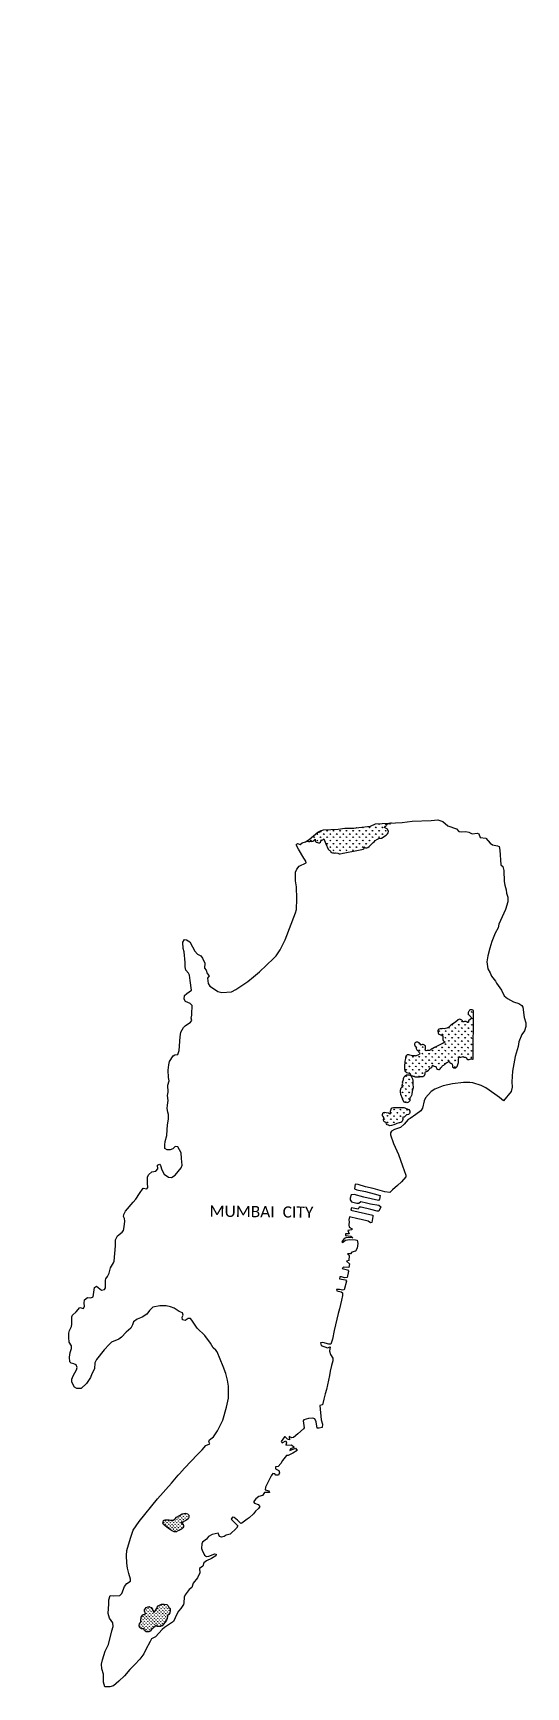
# Model space of a CAD drawing. Header units: metres. Extents: x 266580 to 277461, y 2088854 to 2125416.
import ezdxf

# ---------------------------------------------------------------- set-up
doc = ezdxf.new("R2010")
doc.units = ezdxf.units.M
for name, color, linetype in [('MANGROOVES', 112, 'Continuous'), ('village', 3, 'Continuous'), ('VILLAGE NAME', 250, 'Continuous')]:
    doc.layers.add(name, color=color, linetype=linetype)
doc.styles.add('MtXpl_Calibri', font='calibri.ttf')

msp = doc.modelspace()

# ---------------------------------------------------------------- texts
at = {"layer": 'VILLAGE NAME', "style": 'MtXpl_Calibri'}
msp.add_text('MUMBAI  CITY', height=247.63, rotation=359.3415, dxfattribs=at).set_placement((270476, 2099250))

# ---------------------------------------------------------------- hatches: boundary and pattern name
at = {"layer": 'MANGROOVES'}
h = msp.add_hatch(dxfattribs=at)
h.set_pattern_fill('GRASS', color=256, scale=2, angle=-0.837602)
h.paths.add_polyline_path([(266605, 2125410), (266595, 2125416), (266586, 2125416), (266580, 2125408), (266582, 2125401), (266587, 2125388), (266596, 2125383), (266605, 2125387), (266607, 2125401)])

# ---------------------------------------------------------------- linework, layer by layer
at = {"layer": 'MANGROOVES', "linetype": 'Continuous'}
for p, q in [((273718, 2107846), (273715, 2107849)), ((273718, 2107846), (273718, 2107850)), ((273718, 2107846), (273723, 2107850)), ((273862, 2107846), (273848, 2107859)), ((273862, 2107846), (273862, 2107865)), ((273862, 2107846), (273875, 2107859)), ((274006, 2107846), (273992, 2107859)), ((274006, 2107846), (274006, 2107865)), ((274006, 2107846), (274019, 2107859)), ((274149, 2107846), (274136, 2107859)), ((274149, 2107846), (274149, 2107865)), ((274149, 2107846), (274163, 2107859)), ((274221, 2107918), (274208, 2107931)), ((274221, 2107918), (274221, 2107937)), ((274221, 2107918), (274235, 2107931)), ((274293, 2107846), (274279, 2107859)), ((274293, 2107846), (274293, 2107865)), ((274293, 2107846), (274306, 2107859)), ((274365, 2107918), (274351, 2107931)), ((274365, 2107918), (274365, 2107937)), ((274365, 2107918), (274378, 2107931)), ((272712, 2107558), (272699, 2107572)), ((272712, 2107558), (272712, 2107577)), ((272712, 2107558), (272726, 2107572)), ((272784, 2107630), (272771, 2107644)), ((272784, 2107630), (272784, 2107649)), ((272784, 2107630), (272798, 2107644)), ((272856, 2107702), (272843, 2107716)), ((272856, 2107558), (272843, 2107572)), ((272856, 2107702), (272856, 2107721)), ((272856, 2107702), (272870, 2107716)), ((272856, 2107558), (272856, 2107577)), ((272856, 2107558), (272870, 2107572)), ((272928, 2107630), (272914, 2107644)), ((272928, 2107630), (272928, 2107649)), ((272928, 2107630), (272941, 2107644)), ((272931, 2107777), (272941, 2107787)), ((273000, 2107702), (272986, 2107716)), ((273000, 2107702), (273000, 2107721)), ((273000, 2107702), (273013, 2107716)), ((273011, 2107570), (273013, 2107572)), ((273072, 2107774), (273058, 2107787)), ((273072, 2107630), (273058, 2107644)), ((273072, 2107487), (273058, 2107500)), ((273072, 2107774), (273072, 2107793)), ((273072, 2107774), (273085, 2107787)), ((273072, 2107630), (273072, 2107649)), ((273072, 2107630), (273085, 2107644)), ((273072, 2107487), (273072, 2107506)), ((273072, 2107487), (273085, 2107500)), ((273143, 2107702), (273130, 2107716)), ((273143, 2107558), (273130, 2107572)), ((273143, 2107702), (273143, 2107721)), ((273143, 2107702), (273157, 2107716)), ((273143, 2107558), (273143, 2107577)), ((273143, 2107558), (273157, 2107572)), ((273215, 2107774), (273202, 2107787)), ((273215, 2107630), (273202, 2107644)), ((273215, 2107487), (273202, 2107500)), ((273215, 2107774), (273215, 2107793)), ((273215, 2107774), (273229, 2107787)), ((273215, 2107630), (273215, 2107649)), ((273215, 2107630), (273229, 2107644)), ((273215, 2107487), (273215, 2107506)), ((273215, 2107487), (273229, 2107500)), ((273287, 2107702), (273274, 2107716)), ((273287, 2107558), (273274, 2107572)), ((273287, 2107702), (273287, 2107721)), ((273287, 2107702), (273301, 2107716)), ((273287, 2107558), (273287, 2107577)), ((273287, 2107558), (273301, 2107572)), ((273359, 2107774), (273346, 2107787)), ((273359, 2107630), (273346, 2107644)), ((273359, 2107487), (273346, 2107500)), ((273359, 2107774), (273359, 2107793)), ((273359, 2107774), (273372, 2107787)), ((273359, 2107630), (273359, 2107649)), ((273359, 2107630), (273372, 2107644)), ((273359, 2107487), (273359, 2107506)), ((273359, 2107487), (273372, 2107500)), ((273431, 2107702), (273417, 2107716)), ((273431, 2107558), (273417, 2107572)), ((273431, 2107702), (273431, 2107721)), ((273431, 2107702), (273444, 2107716)), ((273431, 2107558), (273431, 2107577)), ((273431, 2107558), (273444, 2107572)), ((273503, 2107774), (273489, 2107787)), ((273503, 2107630), (273489, 2107644)), ((273503, 2107487), (273489, 2107500)), ((273503, 2107774), (273503, 2107793)), ((273503, 2107774), (273516, 2107787)), ((273503, 2107630), (273503, 2107649)), ((273503, 2107630), (273516, 2107644)), ((273503, 2107487), (273503, 2107506)), ((273503, 2107487), (273516, 2107500)), ((273575, 2107702), (273561, 2107716)), ((273575, 2107558), (273561, 2107572)), ((273575, 2107702), (273575, 2107721)), ((273575, 2107702), (273588, 2107716)), ((273575, 2107558), (273575, 2107577)), ((273575, 2107558), (273588, 2107572)), ((273646, 2107774), (273633, 2107787)), ((273646, 2107630), (273633, 2107644)), ((273646, 2107487), (273633, 2107500)), ((273646, 2107774), (273646, 2107793)), ((273646, 2107774), (273660, 2107787)), ((273646, 2107630), (273646, 2107649)), ((273646, 2107630), (273660, 2107644)), ((273646, 2107487), (273646, 2107506)), ((273646, 2107487), (273660, 2107500)), ((273718, 2107702), (273705, 2107716)), ((273718, 2107558), (273705, 2107572)), ((273718, 2107702), (273718, 2107721)), ((273718, 2107702), (273732, 2107716)), ((273718, 2107558), (273718, 2107577)), ((273718, 2107558), (273732, 2107572)), ((273790, 2107774), (273777, 2107787)), ((273790, 2107630), (273777, 2107644)), ((273790, 2107487), (273777, 2107500)), ((273790, 2107774), (273790, 2107793)), ((273790, 2107774), (273804, 2107787)), ((273790, 2107630), (273790, 2107649)), ((273790, 2107630), (273804, 2107644)), ((273790, 2107487), (273790, 2107506)), ((273790, 2107487), (273804, 2107500)), ((273862, 2107702), (273848, 2107716)), ((273862, 2107558), (273848, 2107572)), ((273862, 2107702), (273862, 2107721)), ((273862, 2107702), (273875, 2107716)), ((273862, 2107558), (273862, 2107577)), ((273862, 2107558), (273875, 2107572)), ((273934, 2107774), (273920, 2107787)), ((273934, 2107630), (273920, 2107644)), ((273934, 2107487), (273920, 2107500)), ((273934, 2107774), (273934, 2107793)), ((273934, 2107774), (273947, 2107787)), ((273934, 2107630), (273934, 2107649)), ((273934, 2107630), (273947, 2107644)), ((273934, 2107487), (273934, 2107506)), ((273934, 2107487), (273947, 2107500)), ((274006, 2107702), (273992, 2107716)), ((274006, 2107558), (273992, 2107572)), ((274006, 2107702), (274006, 2107721)), ((274006, 2107702), (274019, 2107716)), ((274006, 2107558), (274006, 2107577)), ((274006, 2107558), (274019, 2107572)), ((274077, 2107774), (274064, 2107787)), ((274077, 2107630), (274064, 2107644)), ((274065, 2107498), (274064, 2107500)), ((274077, 2107774), (274077, 2107793)), ((274077, 2107774), (274091, 2107787)), ((274077, 2107630), (274077, 2107649)), ((274077, 2107630), (274091, 2107644)), ((274149, 2107702), (274136, 2107716)), ((274138, 2107569), (274136, 2107572)), ((274149, 2107702), (274149, 2107721)), ((274149, 2107702), (274163, 2107716)), ((274149, 2107575), (274149, 2107577)), ((274221, 2107774), (274208, 2107787)), ((274221, 2107630), (274208, 2107644)), ((274221, 2107774), (274221, 2107793)), ((274221, 2107774), (274235, 2107787)), ((274221, 2107630), (274221, 2107649)), ((274221, 2107630), (274235, 2107644)), ((274293, 2107702), (274279, 2107716)), ((274293, 2107702), (274293, 2107721)), ((274293, 2107702), (274306, 2107716)), ((274365, 2107774), (274351, 2107787)), ((274365, 2107774), (274365, 2107793)), ((274365, 2107774), (274378, 2107787)), ((273143, 2107415), (273130, 2107428)), ((273143, 2107415), (273143, 2107434)), ((273143, 2107415), (273157, 2107428)), ((273215, 2107343), (273202, 2107356)), ((273215, 2107343), (273215, 2107362)), ((273215, 2107343), (273229, 2107356)), ((273287, 2107415), (273274, 2107428)), ((273287, 2107415), (273287, 2107434)), ((273287, 2107415), (273301, 2107428)), ((273287, 2107288), (273287, 2107290)), ((273359, 2107343), (273346, 2107356)), ((273359, 2107343), (273359, 2107362)), ((273359, 2107343), (273372, 2107356)), ((273431, 2107415), (273417, 2107428)), ((273420, 2107282), (273417, 2107284)), ((273431, 2107415), (273431, 2107434)), ((273431, 2107415), (273444, 2107428)), ((273431, 2107284), (273431, 2107290)), ((273503, 2107343), (273489, 2107356)), ((273503, 2107343), (273503, 2107362)), ((273503, 2107343), (273516, 2107356)), ((273575, 2107415), (273561, 2107428)), ((273575, 2107415), (273575, 2107434)), ((273575, 2107415), (273588, 2107428)), ((273646, 2107343), (273633, 2107356)), ((273646, 2107343), (273646, 2107362)), ((273646, 2107343), (273660, 2107356)), ((273718, 2107415), (273705, 2107428)), ((273718, 2107415), (273718, 2107434)), ((273718, 2107415), (273732, 2107428)), ((273780, 2107353), (273777, 2107356)), ((273790, 2107355), (273790, 2107362)), ((273862, 2107415), (273848, 2107428)), ((273862, 2107415), (273862, 2107434)), ((273862, 2107415), (273875, 2107428)), ((275762, 2103415), (275749, 2103429)), ((275762, 2103415), (275763, 2103434)), ((275762, 2103415), (275776, 2103429)), ((275835, 2103486), (275827, 2103495)), ((275835, 2103486), (275835, 2103501)), ((275835, 2103486), (275849, 2103500)), ((275906, 2103414), (275893, 2103427)), ((275906, 2103414), (275906, 2103433)), ((275906, 2103414), (275920, 2103427)), ((275979, 2103485), (275965, 2103498)), ((275979, 2103485), (275979, 2103504)), ((275979, 2103485), (275992, 2103498)), ((276050, 2103412), (276036, 2103426)), ((276051, 2103556), (276038, 2103569)), ((276050, 2103412), (276050, 2103431)), ((276050, 2103412), (276063, 2103425)), ((276051, 2103556), (276052, 2103575)), ((276051, 2103556), (276063, 2103568)), ((276122, 2103483), (276109, 2103497)), ((276122, 2103483), (276123, 2103502)), ((276122, 2103483), (276136, 2103496)), ((276195, 2103554), (276190, 2103559)), ((276193, 2103410), (276194, 2103430)), ((276195, 2103554), (276195, 2103573)), ((276195, 2103554), (276209, 2103567)), ((276197, 2103714), (276197, 2103717)), ((276205, 2103706), (276210, 2103711)), ((276266, 2103481), (276253, 2103495)), ((276269, 2103769), (276256, 2103782)), ((276268, 2103625), (276261, 2103632)), ((276266, 2103481), (276266, 2103501)), ((276266, 2103481), (276280, 2103495)), ((276268, 2103625), (276268, 2103644)), ((276268, 2103625), (276281, 2103638)), ((276269, 2103769), (276270, 2103788)), ((276269, 2103769), (276283, 2103782)), ((275112, 2103063), (275098, 2103077)), ((275112, 2103063), (275112, 2103083)), ((275112, 2103063), (275123, 2103075)), ((275546, 2103346), (275533, 2103360)), ((275546, 2103346), (275546, 2103365)), ((275546, 2103346), (275560, 2103359)), ((275617, 2103273), (275604, 2103287)), ((275617, 2103273), (275617, 2103292)), ((275617, 2103273), (275631, 2103287)), ((275686, 2103057), (275673, 2103071)), ((275688, 2103201), (275675, 2103214)), ((275690, 2103344), (275676, 2103358)), ((275686, 2103057), (275687, 2103076)), ((275686, 2103057), (275700, 2103070)), ((275688, 2103201), (275688, 2103220)), ((275688, 2103201), (275702, 2103214)), ((275690, 2103344), (275690, 2103363)), ((275690, 2103344), (275703, 2103358)), ((275759, 2103128), (275746, 2103142)), ((275761, 2103272), (275747, 2103285)), ((275759, 2103128), (275759, 2103147)), ((275759, 2103128), (275773, 2103141)), ((275761, 2103272), (275761, 2103291)), ((275761, 2103272), (275774, 2103285)), ((275830, 2103055), (275817, 2103069)), ((275832, 2103199), (275818, 2103213)), ((275833, 2103343), (275820, 2103356)), ((275830, 2103055), (275830, 2103074)), ((275830, 2103055), (275844, 2103069)), ((275832, 2103199), (275832, 2103218)), ((275832, 2103199), (275845, 2103212)), ((275833, 2103343), (275834, 2103362)), ((275833, 2103343), (275847, 2103356)), ((275903, 2103126), (275889, 2103140)), ((275904, 2103270), (275891, 2103284)), ((275903, 2103126), (275903, 2103145)), ((275903, 2103126), (275916, 2103140)), ((275904, 2103270), (275905, 2103289)), ((275904, 2103270), (275918, 2103283)), ((275974, 2103054), (275960, 2103067)), ((275975, 2103197), (275962, 2103211)), ((275977, 2103341), (275964, 2103355)), ((275974, 2103054), (275974, 2103073)), ((275974, 2103054), (275987, 2103067)), ((275975, 2103197), (275976, 2103216)), ((275975, 2103197), (275989, 2103211)), ((275977, 2103341), (275977, 2103360)), ((275977, 2103341), (275991, 2103354)), ((276046, 2103125), (276033, 2103138)), ((276048, 2103268), (276035, 2103282)), ((276046, 2103125), (276047, 2103144)), ((276046, 2103125), (276060, 2103138)), ((276048, 2103268), (276048, 2103287)), ((276048, 2103268), (276062, 2103282)), ((276117, 2103052), (276104, 2103066)), ((276119, 2103196), (276106, 2103209)), ((276121, 2103339), (276107, 2103353)), ((276117, 2103052), (276118, 2103071)), ((276117, 2103052), (276131, 2103065)), ((276119, 2103196), (276119, 2103215)), ((276119, 2103196), (276133, 2103209)), ((276121, 2103339), (276121, 2103358)), ((276121, 2103339), (276134, 2103353)), ((276190, 2103123), (276177, 2103137)), ((276192, 2103267), (276178, 2103280)), ((276193, 2103410), (276180, 2103424)), ((276190, 2103123), (276190, 2103142)), ((276190, 2103123), (276204, 2103136)), ((276192, 2103267), (276192, 2103286)), ((276192, 2103267), (276205, 2103280)), ((276193, 2103410), (276207, 2103424)), ((276261, 2103050), (276248, 2103064)), ((276263, 2103194), (276249, 2103208)), ((276264, 2103338), (276251, 2103351)), ((276261, 2103050), (276261, 2103070)), ((276261, 2103050), (276275, 2103064)), ((276263, 2103194), (276263, 2103213)), ((276263, 2103194), (276276, 2103207)), ((276264, 2103338), (276265, 2103357)), ((276264, 2103338), (276278, 2103351)), ((274821, 2102779), (274809, 2102791)), ((274821, 2102779), (274821, 2102798)), ((274821, 2102779), (274835, 2102793)), ((274892, 2102707), (274879, 2102720)), ((274892, 2102707), (274892, 2102726)), ((274892, 2102707), (274906, 2102720)), ((274965, 2102778), (274951, 2102791)), ((274965, 2102778), (274965, 2102797)), ((274965, 2102778), (274978, 2102791)), ((275036, 2102705), (275023, 2102719)), ((275036, 2102705), (275036, 2102724)), ((275036, 2102705), (275049, 2102718)), ((275039, 2102992), (275037, 2102994)), ((275039, 2102992), (275039, 2103012)), ((275039, 2102992), (275053, 2103006)), ((275108, 2102776), (275095, 2102790)), ((275110, 2102920), (275097, 2102933)), ((275108, 2102776), (275109, 2102795)), ((275108, 2102776), (275122, 2102789)), ((275110, 2102920), (275110, 2102939)), ((275110, 2102920), (275124, 2102933)), ((275179, 2102703), (275166, 2102717)), ((275181, 2102847), (275168, 2102861)), ((275183, 2102991), (275169, 2103004)), ((275179, 2102703), (275180, 2102723)), ((275179, 2102703), (275193, 2102717)), ((275181, 2102847), (275181, 2102866)), ((275181, 2102847), (275195, 2102860)), ((275183, 2102991), (275183, 2103010)), ((275183, 2102991), (275196, 2103004)), ((275252, 2102775), (275239, 2102788)), ((275254, 2102918), (275249, 2102923)), ((275252, 2102775), (275252, 2102794)), ((275252, 2102775), (275266, 2102788)), ((275254, 2102918), (275254, 2102920)), ((275254, 2102918), (275255, 2102920)), ((275323, 2102702), (275310, 2102715)), ((275325, 2102846), (275311, 2102859)), ((275323, 2102702), (275323, 2102721)), ((275323, 2102702), (275337, 2102715)), ((275325, 2102846), (275325, 2102865)), ((275325, 2102846), (275338, 2102859)), ((275396, 2102773), (275383, 2102787)), ((275397, 2102917), (275384, 2102930)), ((275396, 2102773), (275396, 2102792)), ((275396, 2102773), (275409, 2102786)), ((275397, 2102917), (275398, 2102936)), ((275397, 2102917), (275411, 2102930)), ((275467, 2102700), (275454, 2102714)), ((275468, 2102844), (275455, 2102858)), ((275470, 2102988), (275459, 2102999)), ((275467, 2102700), (275467, 2102719)), ((275467, 2102700), (275480, 2102714)), ((275468, 2102844), (275469, 2102863)), ((275468, 2102844), (275482, 2102857)), ((275470, 2102988), (275470, 2103005)), ((275470, 2102988), (275484, 2103001)), ((275540, 2102771), (275526, 2102785)), ((275541, 2102915), (275528, 2102929)), ((275540, 2102771), (275540, 2102790)), ((275540, 2102771), (275553, 2102785)), ((275541, 2102915), (275541, 2102934)), ((275541, 2102915), (275555, 2102928)), ((275611, 2102699), (275597, 2102712)), ((275612, 2102842), (275599, 2102856)), ((275614, 2102986), (275600, 2103000)), ((275611, 2102699), (275611, 2102718)), ((275611, 2102699), (275624, 2102712)), ((275612, 2102842), (275612, 2102861)), ((275612, 2102842), (275626, 2102856)), ((275614, 2102986), (275614, 2103005)), ((275614, 2102986), (275627, 2102999)), ((275683, 2102770), (275670, 2102783)), ((275685, 2102913), (275671, 2102927)), ((275683, 2102770), (275683, 2102789)), ((275683, 2102770), (275697, 2102783)), ((275685, 2102913), (275685, 2102932)), ((275685, 2102913), (275698, 2102927)), ((275754, 2102697), (275741, 2102711)), ((275756, 2102841), (275743, 2102854)), ((275757, 2102984), (275744, 2102998)), ((275754, 2102697), (275754, 2102716)), ((275754, 2102697), (275768, 2102710)), ((275756, 2102841), (275756, 2102860)), ((275756, 2102841), (275769, 2102854)), ((275757, 2102984), (275758, 2103003)), ((275757, 2102984), (275771, 2102998)), ((275827, 2102768), (275814, 2102782)), ((275828, 2102912), (275815, 2102925)), ((275827, 2102768), (275827, 2102787)), ((275827, 2102768), (275840, 2102781)), ((275828, 2102912), (275829, 2102931)), ((275828, 2102912), (275842, 2102925)), ((275898, 2102695), (275885, 2102709)), ((275900, 2102839), (275886, 2102853)), ((275901, 2102983), (275888, 2102996)), ((275898, 2102695), (275898, 2102714)), ((275898, 2102695), (275911, 2102709)), ((275900, 2102839), (275900, 2102858)), ((275900, 2102839), (275913, 2102852)), ((275901, 2102983), (275901, 2103002)), ((275901, 2102983), (275915, 2102996)), ((275971, 2102766), (275957, 2102780)), ((275972, 2102910), (275959, 2102924)), ((275971, 2102766), (275971, 2102785)), ((275971, 2102766), (275984, 2102780)), ((275972, 2102910), (275972, 2102929)), ((275972, 2102910), (275986, 2102923)), ((276043, 2102837), (276030, 2102851)), ((276045, 2102981), (276031, 2102995)), ((276043, 2102837), (276043, 2102856)), ((276043, 2102837), (276057, 2102851)), ((276045, 2102981), (276045, 2103000)), ((276045, 2102981), (276058, 2102994)), ((276101, 2102778), (276101, 2102778)), ((276116, 2102908), (276103, 2102922)), ((276114, 2102776), (276114, 2102784)), ((276116, 2102908), (276116, 2102927)), ((276116, 2102908), (276129, 2102922)), ((276123, 2102773), (276128, 2102778)), ((276187, 2102836), (276174, 2102849)), ((276188, 2102979), (276175, 2102993)), ((276187, 2102836), (276187, 2102855)), ((276187, 2102836), (276200, 2102849)), ((276188, 2102979), (276189, 2102998)), ((276188, 2102979), (276202, 2102993)), ((276258, 2102763), (276245, 2102777)), ((276260, 2102907), (276246, 2102920)), ((276258, 2102763), (276258, 2102782)), ((276258, 2102763), (276271, 2102776)), ((276260, 2102907), (276260, 2102926)), ((276260, 2102907), (276273, 2102920)), ((274816, 2102348), (274803, 2102362)), ((274818, 2102492), (274805, 2102506)), ((274819, 2102636), (274806, 2102649)), ((274816, 2102348), (274816, 2102367)), ((274816, 2102348), (274830, 2102362)), ((274818, 2102492), (274818, 2102511)), ((274818, 2102492), (274831, 2102505)), ((274819, 2102636), (274820, 2102655)), ((274819, 2102636), (274833, 2102649)), ((274884, 2102424), (274876, 2102433)), ((274891, 2102563), (274877, 2102577)), ((274889, 2102423), (274889, 2102438)), ((274891, 2102563), (274891, 2102582)), ((274891, 2102563), (274904, 2102576)), ((274892, 2102422), (274903, 2102433)), ((274962, 2102490), (274948, 2102504)), ((274963, 2102634), (274950, 2102648)), ((274960, 2102359), (274960, 2102366)), ((274962, 2102490), (274962, 2102509)), ((274962, 2102490), (274975, 2102504)), ((274963, 2102634), (274963, 2102653)), ((274963, 2102634), (274977, 2102647)), ((274970, 2102356), (274974, 2102360)), ((275033, 2102418), (275019, 2102431)), ((275034, 2102561), (275021, 2102575)), ((275033, 2102418), (275033, 2102437)), ((275033, 2102418), (275046, 2102431)), ((275034, 2102561), (275034, 2102580)), ((275034, 2102561), (275048, 2102575)), ((275104, 2102345), (275090, 2102359)), ((275105, 2102489), (275092, 2102502)), ((275107, 2102632), (275094, 2102646)), ((275104, 2102345), (275104, 2102364)), ((275104, 2102345), (275117, 2102358)), ((275105, 2102489), (275105, 2102508)), ((275105, 2102489), (275119, 2102502)), ((275107, 2102632), (275107, 2102652)), ((275107, 2102632), (275120, 2102646)), ((275176, 2102416), (275163, 2102430)), ((275178, 2102560), (275165, 2102573)), ((275176, 2102416), (275176, 2102435)), ((275176, 2102416), (275190, 2102429)), ((275178, 2102560), (275178, 2102579)), ((275178, 2102560), (275191, 2102573)), ((275249, 2102487), (275236, 2102501)), ((275251, 2102631), (275237, 2102644)), ((275249, 2102487), (275249, 2102506)), ((275249, 2102487), (275263, 2102500)), ((275251, 2102631), (275251, 2102650)), ((275251, 2102631), (275264, 2102644)), ((275322, 2102558), (275308, 2102572)), ((275322, 2102558), (275322, 2102577)), ((275322, 2102558), (275335, 2102572)), ((275394, 2102629), (275381, 2102643)), ((275394, 2102629), (275394, 2102648)), ((275394, 2102629), (275408, 2102643)), ((275465, 2102571), (275465, 2102576)), ((275476, 2102567), (275479, 2102570)), ((275538, 2102628), (275525, 2102641)), ((275536, 2102501), (275536, 2102503)), ((275538, 2102628), (275538, 2102647)), ((275538, 2102628), (275551, 2102641)), ((275603, 2102561), (275596, 2102569)), ((275609, 2102570), (275609, 2102574)), ((275678, 2102630), (275668, 2102640)), ((275682, 2102631), (275682, 2102645)), ((275691, 2102635), (275695, 2102639)), ((275813, 2102637), (275812, 2102638)), ((275825, 2102630), (275825, 2102643)), ((275828, 2102627), (275839, 2102638)), ((275896, 2102552), (275883, 2102565)), ((275896, 2102552), (275896, 2102571)), ((275896, 2102552), (275910, 2102565)), ((275963, 2102628), (275956, 2102636)), ((274740, 2101990), (274727, 2102004)), ((274742, 2102134), (274732, 2102144)), ((274740, 2101990), (274741, 2102009)), ((274740, 2101990), (274754, 2102003)), ((274742, 2102134), (274742, 2102153)), ((274742, 2102134), (274756, 2102147)), ((274813, 2102061), (274800, 2102075)), ((274815, 2102205), (274801, 2102218)), ((274813, 2102061), (274813, 2102080)), ((274813, 2102061), (274827, 2102074)), ((274815, 2102205), (274815, 2102224)), ((274815, 2102205), (274828, 2102218)), ((274884, 2101988), (274871, 2102002)), ((274886, 2102132), (274872, 2102146)), ((274887, 2102276), (274874, 2102289)), ((274884, 2101988), (274884, 2102007)), ((274884, 2101988), (274898, 2102002)), ((274886, 2102132), (274886, 2102151)), ((274886, 2102132), (274899, 2102145)), ((274887, 2102276), (274887, 2102295)), ((274887, 2102276), (274901, 2102289)), ((274957, 2102059), (274943, 2102073)), ((274958, 2102203), (274945, 2102217)), ((274957, 2102059), (274957, 2102078)), ((274957, 2102059), (274962, 2102065)), ((274958, 2102203), (274958, 2102222)), ((274958, 2102203), (274964, 2102209)), ((274552, 2101611), (274538, 2101625)), ((274552, 2101611), (274552, 2101630)), ((274552, 2101611), (274565, 2101624)), ((274695, 2101609), (274682, 2101623)), ((274695, 2101609), (274696, 2101628)), ((274695, 2101609), (274709, 2101622)), ((274739, 2101849), (274739, 2101865)), ((274739, 2101847), (274752, 2101860)), ((274808, 2101776), (274796, 2101787)), ((274811, 2101917), (274798, 2101931)), ((274810, 2101776), (274810, 2101793)), ((274811, 2101917), (274812, 2101936)), ((274811, 2101917), (274825, 2101931)), ((274811, 2101775), (274823, 2101787)), ((274839, 2101607), (274826, 2101621)), ((274839, 2101607), (274839, 2101626)), ((274839, 2101607), (274853, 2101620)), ((274882, 2101845), (274869, 2101858)), ((274882, 2101845), (274883, 2101864)), ((274882, 2101845), (274896, 2101858)), ((274335, 2101542), (274322, 2101556)), ((274333, 2101399), (274322, 2101410)), ((274333, 2101399), (274334, 2101418)), ((274333, 2101399), (274347, 2101412)), ((274335, 2101542), (274336, 2101559)), ((274335, 2101542), (274349, 2101555)), ((274404, 2101326), (274391, 2101339)), ((274406, 2101469), (274393, 2101483)), ((274404, 2101326), (274404, 2101345)), ((274404, 2101326), (274418, 2101339)), ((274406, 2101469), (274406, 2101488)), ((274406, 2101469), (274420, 2101483)), ((274466, 2101262), (274462, 2101267)), ((274477, 2101397), (274464, 2101410)), ((274479, 2101540), (274472, 2101548)), ((274475, 2101264), (274475, 2101272)), ((274477, 2101397), (274477, 2101416)), ((274477, 2101397), (274491, 2101410)), ((274479, 2101540), (274479, 2101559)), ((274479, 2101540), (274493, 2101554)), ((274548, 2101324), (274535, 2101337)), ((274550, 2101467), (274537, 2101481)), ((274548, 2101324), (274548, 2101343)), ((274548, 2101324), (274561, 2101337)), ((274550, 2101467), (274550, 2101486)), ((274550, 2101467), (274563, 2101481)), ((274621, 2101395), (274607, 2101408)), ((274623, 2101538), (274609, 2101552)), ((274621, 2101395), (274621, 2101414)), ((274621, 2101395), (274634, 2101408)), ((274623, 2101538), (274623, 2101557)), ((274623, 2101538), (274636, 2101552)), ((274686, 2101328), (274678, 2101335)), ((274693, 2101465), (274680, 2101479)), ((274692, 2101330), (274692, 2101341)), ((274693, 2101465), (274694, 2101484)), ((274693, 2101465), (274707, 2101479)), ((274766, 2101536), (274753, 2101550)), ((274766, 2101536), (274767, 2101555)), ((274766, 2101536), (274780, 2101550)), ((274898, 2101546), (274897, 2101548)), ((269469, 2092484), (269462, 2092491)), ((269469, 2092484), (269469, 2092494)), ((269469, 2092484), (269476, 2092491)), ((269505, 2092520), (269498, 2092527)), ((269504, 2092448), (269504, 2092457)), ((269505, 2092520), (269505, 2092529)), ((269505, 2092520), (269512, 2092526)), ((269541, 2092483), (269534, 2092490)), ((269541, 2092483), (269541, 2092493)), ((269541, 2092483), (269547, 2092490)), ((269577, 2092519), (269570, 2092526)), ((269576, 2092447), (269576, 2092456)), ((269577, 2092519), (269577, 2092528)), ((269577, 2092519), (269584, 2092525)), ((269612, 2092482), (269606, 2092489)), ((269612, 2092482), (269612, 2092492)), ((269612, 2092482), (269619, 2092489)), ((269649, 2092518), (269642, 2092525)), ((269649, 2092518), (269649, 2092527)), ((269649, 2092518), (269656, 2092524)), ((269684, 2092481), (269678, 2092488)), ((269684, 2092481), (269684, 2092491)), ((269684, 2092481), (269691, 2092488)), ((269721, 2092517), (269714, 2092524)), ((269721, 2092517), (269721, 2092526)), ((269721, 2092517), (269727, 2092523)), ((269756, 2092480), (269749, 2092487)), ((269757, 2092552), (269750, 2092559)), ((269756, 2092480), (269756, 2092490)), ((269756, 2092480), (269763, 2092487)), ((269757, 2092552), (269757, 2092562)), ((269757, 2092552), (269764, 2092559)), ((269792, 2092516), (269786, 2092523)), ((269793, 2092588), (269787, 2092594)), ((269792, 2092516), (269793, 2092525)), ((269792, 2092516), (269799, 2092522)), ((269793, 2092588), (269794, 2092597)), ((269793, 2092588), (269800, 2092594)), ((269828, 2092479), (269821, 2092486)), ((269829, 2092551), (269822, 2092558)), ((269830, 2092623), (269823, 2092630)), ((269828, 2092479), (269828, 2092489)), ((269828, 2092479), (269835, 2092486)), ((269829, 2092551), (269829, 2092561)), ((269829, 2092551), (269836, 2092558)), ((269830, 2092623), (269830, 2092633)), ((269830, 2092623), (269837, 2092630)), ((269864, 2092515), (269858, 2092522)), ((269865, 2092587), (269859, 2092593)), ((269866, 2092658), (269860, 2092665)), ((269864, 2092515), (269864, 2092524)), ((269864, 2092515), (269871, 2092521)), ((269865, 2092587), (269865, 2092596)), ((269865, 2092587), (269872, 2092593)), ((269866, 2092658), (269866, 2092668)), ((269866, 2092658), (269873, 2092665)), ((269901, 2092550), (269894, 2092557)), ((269902, 2092622), (269895, 2092629)), ((269901, 2092550), (269901, 2092560)), ((269901, 2092550), (269908, 2092557)), ((269902, 2092622), (269902, 2092632)), ((269902, 2092622), (269909, 2092629)), ((269937, 2092586), (269930, 2092592)), ((269938, 2092657), (269931, 2092664)), ((269937, 2092586), (269937, 2092595)), ((269937, 2092586), (269944, 2092592)), ((269938, 2092657), (269938, 2092667)), ((269938, 2092657), (269945, 2092664)), ((269973, 2092549), (269966, 2092556)), ((269974, 2092621), (269967, 2092628)), ((269973, 2092549), (269973, 2092559)), ((269973, 2092549), (269979, 2092556)), ((269974, 2092621), (269974, 2092631)), ((269974, 2092621), (269980, 2092628)), ((270009, 2092585), (270002, 2092591)), ((270010, 2092656), (270003, 2092663)), ((270009, 2092585), (270009, 2092594)), ((270009, 2092585), (270014, 2092589)), ((270010, 2092656), (270010, 2092662)), ((270010, 2092656), (270012, 2092658)), ((269504, 2092448), (269497, 2092455)), ((269504, 2092448), (269511, 2092455)), ((269540, 2092411), (269533, 2092418)), ((269540, 2092411), (269540, 2092421)), ((269540, 2092411), (269546, 2092418)), ((269575, 2092375), (269568, 2092382)), ((269576, 2092447), (269569, 2092454)), ((269575, 2092375), (269575, 2092385)), ((269575, 2092375), (269582, 2092382)), ((269576, 2092447), (269583, 2092454)), ((269610, 2092339), (269604, 2092345)), ((269611, 2092411), (269605, 2092417)), ((269610, 2092339), (269611, 2092348)), ((269610, 2092339), (269617, 2092345)), ((269611, 2092411), (269612, 2092420)), ((269611, 2092411), (269618, 2092417)), ((269647, 2092374), (269640, 2092381)), ((269648, 2092446), (269641, 2092453)), ((269646, 2092308), (269646, 2092312)), ((269647, 2092374), (269647, 2092384)), ((269647, 2092374), (269654, 2092381)), ((269648, 2092446), (269648, 2092455)), ((269648, 2092446), (269655, 2092453)), ((269650, 2092306), (269653, 2092309)), ((269682, 2092338), (269676, 2092345)), ((269683, 2092410), (269677, 2092416)), ((269682, 2092338), (269682, 2092347)), ((269682, 2092338), (269689, 2092344)), ((269683, 2092410), (269683, 2092419)), ((269683, 2092410), (269690, 2092416)), ((269718, 2092301), (269711, 2092308)), ((269719, 2092373), (269712, 2092380)), ((269720, 2092445), (269713, 2092452)), ((269718, 2092301), (269718, 2092311)), ((269718, 2092301), (269724, 2092308)), ((269719, 2092373), (269719, 2092383)), ((269719, 2092373), (269725, 2092380)), ((269720, 2092445), (269720, 2092454)), ((269720, 2092445), (269726, 2092452)), ((269754, 2092337), (269747, 2092344)), ((269755, 2092409), (269748, 2092415)), ((269754, 2092337), (269754, 2092346)), ((269754, 2092337), (269761, 2092343)), ((269755, 2092409), (269755, 2092418)), ((269755, 2092409), (269762, 2092415)), ((269784, 2092306), (269783, 2092307)), ((269790, 2092372), (269784, 2092379)), ((269791, 2092444), (269785, 2092451)), ((269790, 2092372), (269791, 2092382)), ((269790, 2092372), (269797, 2092379)), ((269790, 2092310), (269790, 2092310)), ((269791, 2092444), (269792, 2092453)), ((269791, 2092444), (269798, 2092451)), ((269826, 2092336), (269819, 2092343)), ((269827, 2092408), (269820, 2092414)), ((269826, 2092336), (269826, 2092345)), ((269826, 2092336), (269833, 2092342)), ((269827, 2092408), (269827, 2092417)), ((269827, 2092408), (269834, 2092414)), ((269862, 2092371), (269856, 2092378)), ((269863, 2092443), (269857, 2092450)), ((269862, 2092371), (269862, 2092381)), ((269862, 2092371), (269869, 2092378)), ((269863, 2092443), (269863, 2092452)), ((269863, 2092443), (269870, 2092450)), ((269899, 2092407), (269892, 2092413)), ((269899, 2092407), (269899, 2092416)), ((269899, 2092407), (269899, 2092407)), ((269408, 2090653), (269401, 2090660)), ((269408, 2090653), (269408, 2090663)), ((269408, 2090653), (269414, 2090660)), ((269479, 2090652), (269473, 2090659)), ((269479, 2090652), (269480, 2090662)), ((269479, 2090652), (269486, 2090659)), ((269551, 2090651), (269545, 2090658)), ((269551, 2090651), (269551, 2090655)), ((269551, 2090651), (269554, 2090653)), ((268972, 2090300), (268965, 2090307)), ((268973, 2090372), (268966, 2090378)), ((268972, 2090300), (268972, 2090309)), ((268972, 2090300), (268978, 2090306)), ((268973, 2090372), (268973, 2090381)), ((268973, 2090372), (268979, 2090378)), ((269007, 2090263), (269000, 2090270)), ((269008, 2090335), (269001, 2090342)), ((269009, 2090407), (269002, 2090414)), ((269007, 2090263), (269007, 2090273)), ((269007, 2090263), (269014, 2090270)), ((269008, 2090335), (269008, 2090345)), ((269008, 2090335), (269015, 2090342)), ((269009, 2090407), (269009, 2090417)), ((269009, 2090407), (269016, 2090414)), ((269043, 2090299), (269037, 2090306)), ((269044, 2090371), (269038, 2090377)), ((269045, 2090442), (269039, 2090449)), ((269043, 2090299), (269044, 2090308)), ((269043, 2090299), (269050, 2090305)), ((269046, 2090514), (269044, 2090517)), ((269044, 2090371), (269045, 2090380)), ((269044, 2090371), (269051, 2090377)), ((269045, 2090442), (269046, 2090452)), ((269045, 2090442), (269052, 2090449)), ((269046, 2090514), (269047, 2090524)), ((269046, 2090514), (269053, 2090521)), ((269079, 2090262), (269072, 2090269)), ((269080, 2090334), (269073, 2090341)), ((269081, 2090406), (269074, 2090413)), ((269082, 2090478), (269075, 2090485)), ((269083, 2090550), (269076, 2090557)), ((269079, 2090262), (269079, 2090272)), ((269079, 2090262), (269086, 2090269)), ((269080, 2090334), (269080, 2090344)), ((269080, 2090334), (269087, 2090341)), ((269081, 2090406), (269081, 2090416)), ((269081, 2090406), (269088, 2090413)), ((269082, 2090478), (269082, 2090487)), ((269082, 2090478), (269089, 2090485)), ((269083, 2090550), (269083, 2090559)), ((269083, 2090550), (269090, 2090556)), ((269115, 2090298), (269109, 2090305)), ((269116, 2090370), (269110, 2090376)), ((269117, 2090441), (269111, 2090448)), ((269118, 2090513), (269112, 2090520)), ((269119, 2090585), (269113, 2090592)), ((269115, 2090298), (269115, 2090307)), ((269115, 2090298), (269122, 2090304)), ((269116, 2090370), (269116, 2090379)), ((269116, 2090370), (269123, 2090376)), ((269117, 2090441), (269117, 2090451)), ((269117, 2090441), (269124, 2090448)), ((269118, 2090513), (269118, 2090523)), ((269118, 2090513), (269125, 2090520)), ((269119, 2090585), (269119, 2090595)), ((269119, 2090585), (269126, 2090592)), ((269151, 2090261), (269144, 2090268)), ((269152, 2090333), (269145, 2090340)), ((269153, 2090405), (269146, 2090412)), ((269154, 2090477), (269147, 2090484)), ((269155, 2090549), (269148, 2090556)), ((269151, 2090261), (269151, 2090271)), ((269151, 2090261), (269158, 2090268)), ((269156, 2090621), (269152, 2090624)), ((269152, 2090333), (269152, 2090343)), ((269152, 2090333), (269159, 2090340)), ((269153, 2090405), (269153, 2090415)), ((269153, 2090405), (269160, 2090412)), ((269154, 2090477), (269154, 2090486)), ((269154, 2090477), (269161, 2090484)), ((269155, 2090549), (269155, 2090558)), ((269155, 2090549), (269162, 2090555)), ((269156, 2090621), (269156, 2090623)), ((269156, 2090621), (269157, 2090622)), ((269187, 2090297), (269180, 2090304)), ((269188, 2090369), (269181, 2090375)), ((269189, 2090440), (269182, 2090447)), ((269190, 2090512), (269183, 2090519)), ((269191, 2090584), (269184, 2090591)), ((269187, 2090297), (269187, 2090306)), ((269187, 2090297), (269194, 2090303)), ((269188, 2090369), (269188, 2090378)), ((269188, 2090369), (269195, 2090375)), ((269189, 2090440), (269189, 2090450)), ((269189, 2090440), (269196, 2090447)), ((269190, 2090512), (269190, 2090522)), ((269190, 2090512), (269197, 2090519)), ((269191, 2090584), (269191, 2090594)), ((269191, 2090584), (269198, 2090591)), ((269223, 2090260), (269216, 2090267)), ((269224, 2090332), (269217, 2090339)), ((269225, 2090404), (269218, 2090411)), ((269226, 2090476), (269219, 2090483)), ((269222, 2090552), (269220, 2090555)), ((269223, 2090260), (269223, 2090270)), ((269223, 2090260), (269229, 2090267)), ((269224, 2090332), (269224, 2090342)), ((269224, 2090332), (269230, 2090339)), ((269225, 2090404), (269225, 2090414)), ((269225, 2090404), (269231, 2090411)), ((269226, 2090476), (269226, 2090485)), ((269226, 2090476), (269232, 2090483)), ((269259, 2090296), (269252, 2090303)), ((269260, 2090368), (269253, 2090374)), ((269261, 2090439), (269254, 2090446)), ((269262, 2090511), (269255, 2090518)), ((269259, 2090296), (269259, 2090305)), ((269259, 2090296), (269266, 2090302)), ((269260, 2090368), (269260, 2090377)), ((269260, 2090368), (269267, 2090374)), ((269261, 2090439), (269261, 2090449)), ((269261, 2090439), (269268, 2090446)), ((269262, 2090511), (269262, 2090521)), ((269262, 2090511), (269269, 2090518)), ((269294, 2090259), (269288, 2090266)), ((269295, 2090331), (269289, 2090338)), ((269296, 2090403), (269290, 2090410)), ((269297, 2090475), (269291, 2090482)), ((269298, 2090547), (269292, 2090554)), ((269294, 2090259), (269295, 2090269)), ((269294, 2090259), (269301, 2090266)), ((269295, 2090331), (269296, 2090341)), ((269295, 2090331), (269302, 2090338)), ((269296, 2090403), (269297, 2090413)), ((269296, 2090403), (269303, 2090410)), ((269297, 2090475), (269297, 2090484)), ((269297, 2090475), (269304, 2090482)), ((269298, 2090547), (269298, 2090556)), ((269298, 2090547), (269305, 2090553)), ((269331, 2090295), (269324, 2090302)), ((269332, 2090367), (269325, 2090373)), ((269333, 2090438), (269326, 2090445)), ((269334, 2090510), (269327, 2090517)), ((269335, 2090582), (269328, 2090589)), ((269331, 2090295), (269331, 2090304)), ((269331, 2090295), (269338, 2090301)), ((269332, 2090367), (269332, 2090376)), ((269332, 2090367), (269339, 2090373)), ((269333, 2090438), (269333, 2090448)), ((269333, 2090438), (269340, 2090445)), ((269334, 2090510), (269334, 2090520)), ((269334, 2090510), (269341, 2090517)), ((269335, 2090582), (269335, 2090592)), ((269335, 2090582), (269342, 2090589)), ((269366, 2090258), (269360, 2090265)), ((269367, 2090330), (269361, 2090337)), ((269368, 2090402), (269362, 2090409)), ((269369, 2090474), (269363, 2090481)), ((269370, 2090546), (269364, 2090553)), ((269371, 2090618), (269365, 2090624)), ((269366, 2090258), (269366, 2090268)), ((269366, 2090258), (269373, 2090265)), ((269367, 2090330), (269367, 2090340)), ((269367, 2090330), (269374, 2090337)), ((269368, 2090402), (269368, 2090412)), ((269368, 2090402), (269375, 2090409)), ((269369, 2090474), (269369, 2090483)), ((269369, 2090474), (269376, 2090481)), ((269370, 2090546), (269370, 2090555)), ((269370, 2090546), (269377, 2090552)), ((269371, 2090618), (269371, 2090627)), ((269371, 2090618), (269378, 2090624)), ((269403, 2090294), (269396, 2090301)), ((269404, 2090366), (269397, 2090373)), ((269405, 2090438), (269398, 2090444)), ((269406, 2090509), (269399, 2090516)), ((269407, 2090581), (269400, 2090588)), ((269403, 2090294), (269403, 2090303)), ((269403, 2090294), (269409, 2090300)), ((269404, 2090366), (269404, 2090375)), ((269404, 2090366), (269410, 2090372)), ((269405, 2090438), (269405, 2090447)), ((269405, 2090438), (269411, 2090444)), ((269406, 2090509), (269406, 2090519)), ((269406, 2090509), (269412, 2090516)), ((269407, 2090581), (269407, 2090591)), ((269407, 2090581), (269413, 2090588)), ((269438, 2090257), (269431, 2090264)), ((269439, 2090329), (269432, 2090336)), ((269440, 2090401), (269433, 2090408)), ((269441, 2090473), (269434, 2090480)), ((269442, 2090545), (269435, 2090552)), ((269443, 2090617), (269436, 2090623)), ((269438, 2090257), (269438, 2090267)), ((269438, 2090257), (269445, 2090264)), ((269439, 2090329), (269439, 2090339)), ((269439, 2090329), (269446, 2090336)), ((269440, 2090401), (269440, 2090411)), ((269440, 2090401), (269447, 2090408)), ((269441, 2090473), (269441, 2090482)), ((269441, 2090473), (269448, 2090480)), ((269442, 2090545), (269442, 2090554)), ((269442, 2090545), (269449, 2090551)), ((269443, 2090617), (269443, 2090626)), ((269443, 2090617), (269450, 2090623)), ((269474, 2090293), (269468, 2090300)), ((269475, 2090365), (269469, 2090372)), ((269476, 2090437), (269470, 2090443)), ((269477, 2090508), (269471, 2090515)), ((269478, 2090580), (269472, 2090587)), ((269474, 2090293), (269475, 2090302)), ((269474, 2090293), (269481, 2090299)), ((269475, 2090365), (269476, 2090374)), ((269475, 2090365), (269482, 2090371)), ((269476, 2090437), (269477, 2090446)), ((269476, 2090437), (269483, 2090443)), ((269477, 2090508), (269478, 2090518)), ((269477, 2090508), (269484, 2090515)), ((269478, 2090580), (269479, 2090590)), ((269478, 2090580), (269485, 2090587)), ((269511, 2090328), (269504, 2090335)), ((269512, 2090400), (269505, 2090407)), ((269513, 2090472), (269506, 2090479)), ((269514, 2090544), (269507, 2090551)), ((269515, 2090616), (269508, 2090622)), ((269511, 2090328), (269511, 2090338)), ((269511, 2090328), (269518, 2090335)), ((269512, 2090400), (269512, 2090410)), ((269512, 2090400), (269519, 2090407)), ((269513, 2090472), (269513, 2090481)), ((269513, 2090472), (269520, 2090479)), ((269514, 2090544), (269514, 2090553)), ((269514, 2090544), (269521, 2090550)), ((269515, 2090616), (269515, 2090625)), ((269515, 2090616), (269522, 2090622)), ((269541, 2090370), (269541, 2090371)), ((269548, 2090436), (269542, 2090442)), ((269549, 2090507), (269543, 2090514)), ((269550, 2090579), (269544, 2090586)), ((269548, 2090436), (269548, 2090445)), ((269548, 2090436), (269555, 2090442)), ((269549, 2090507), (269549, 2090517)), ((269549, 2090507), (269556, 2090514)), ((269550, 2090579), (269550, 2090589)), ((269550, 2090579), (269557, 2090586)), ((269585, 2090471), (269578, 2090478)), ((269586, 2090543), (269579, 2090550)), ((269585, 2090471), (269585, 2090480)), ((269585, 2090471), (269589, 2090475)), ((269586, 2090543), (269586, 2090552)), ((269586, 2090543), (269593, 2090549)), ((268934, 2090193), (268928, 2090199)), ((268934, 2090193), (268934, 2090202)), ((268934, 2090193), (268941, 2090199)), ((268970, 2090156), (268963, 2090163)), ((268971, 2090228), (268964, 2090235)), ((268970, 2090156), (268970, 2090166)), ((268970, 2090156), (268976, 2090163)), ((268971, 2090228), (268971, 2090237)), ((268971, 2090228), (268977, 2090235)), ((269006, 2090192), (268999, 2090198)), ((269006, 2090192), (269006, 2090201)), ((269006, 2090192), (269013, 2090198)), ((269041, 2090155), (269035, 2090162)), ((269042, 2090227), (269036, 2090234)), ((269041, 2090155), (269042, 2090165)), ((269041, 2090155), (269048, 2090162)), ((269042, 2090227), (269043, 2090236)), ((269042, 2090227), (269049, 2090234)), ((269077, 2090119), (269070, 2090126)), ((269078, 2090191), (269071, 2090197)), ((269077, 2090119), (269077, 2090128)), ((269077, 2090119), (269084, 2090125)), ((269078, 2090191), (269078, 2090200)), ((269078, 2090191), (269085, 2090197)), ((269112, 2090082), (269106, 2090089)), ((269113, 2090154), (269107, 2090161)), ((269114, 2090226), (269108, 2090233)), ((269112, 2090082), (269112, 2090092)), ((269112, 2090082), (269119, 2090089)), ((269113, 2090154), (269113, 2090164)), ((269113, 2090154), (269120, 2090161)), ((269114, 2090226), (269114, 2090235)), ((269114, 2090226), (269121, 2090233)), ((269149, 2090118), (269142, 2090125)), ((269150, 2090190), (269143, 2090196)), ((269149, 2090118), (269149, 2090127)), ((269149, 2090118), (269156, 2090124)), ((269150, 2090190), (269150, 2090199)), ((269150, 2090190), (269157, 2090196)), ((269185, 2090153), (269179, 2090160)), ((269186, 2090225), (269180, 2090232)), ((269185, 2090153), (269185, 2090163)), ((269185, 2090153), (269192, 2090160)), ((269186, 2090225), (269186, 2090234)), ((269186, 2090225), (269193, 2090232)), ((269222, 2090189), (269215, 2090195)), ((269222, 2090189), (269222, 2090198)), ((269222, 2090189), (269228, 2090195)), ((269258, 2090224), (269251, 2090231)), ((269258, 2090224), (269258, 2090234)), ((269258, 2090224), (269265, 2090231)), ((269330, 2090223), (269323, 2090230)), ((269330, 2090223), (269330, 2090233)), ((269330, 2090223), (269337, 2090230)), ((269364, 2090188), (269359, 2090193)), ((269365, 2090188), (269365, 2090196)), ((269367, 2090188), (269372, 2090193)), ((269402, 2090222), (269395, 2090229)), ((269402, 2090222), (269402, 2090232)), ((269402, 2090222), (269408, 2090229))]:
    msp.add_line(p, q, dxfattribs=at)
at = {"layer": 'MANGROOVES'}
for p, q in [((274337, 2107851), (274358, 2107882)), ((274407, 2107820), (274337, 2107851)), ((274358, 2107882), (274361, 2107878)), ((274361, 2107878), (274372, 2107886)), ((274372, 2107886), (274374, 2107894)), ((274374, 2107894), (274386, 2107908)), ((274386, 2107908), (274398, 2107926)), ((274398, 2107926), (274414, 2107935)), ((274416, 2107802), (274407, 2107820)), ((274414, 2107935), (274436, 2107945)), ((274436, 2107945), (274448, 2107941)), ((274448, 2107941), (274456, 2107935)), ((274456, 2107935), (274466, 2107929)), ((274462, 2107941), (274470, 2107951)), ((274464, 2107939), (274462, 2107941)), ((274474, 2107937), (274464, 2107939)), ((274466, 2107929), (274474, 2107933)), ((274470, 2107951), (274482, 2107953)), ((274474, 2107933), (274474, 2107937)), ((274482, 2107953), (274490, 2107955)), ((272628, 2107556), (272634, 2107549)), ((272634, 2107549), (272663, 2107541)), ((272663, 2107541), (272688, 2107543)), ((272688, 2107543), (272702, 2107552)), ((272702, 2107552), (272708, 2107549)), ((272708, 2107549), (272734, 2107547)), ((272734, 2107547), (272759, 2107551)), ((272759, 2107551), (272777, 2107565)), ((272777, 2107565), (272805, 2107594)), ((272805, 2107594), (272808, 2107565)), ((272808, 2107565), (272817, 2107542)), ((272817, 2107542), (272831, 2107529)), ((272831, 2107529), (272859, 2107520)), ((272859, 2107520), (272881, 2107515)), ((272879, 2107746), (272877, 2107752)), ((272896, 2107756), (272879, 2107737)), ((272879, 2107737), (272879, 2107746)), ((272881, 2107515), (272905, 2107515)), ((272921, 2107758), (272896, 2107756)), ((272905, 2107515), (272923, 2107530)), ((272939, 2107755), (272921, 2107758)), ((272923, 2107530), (272935, 2107548)), ((272928, 2107783), (272939, 2107755)), ((272935, 2107548), (272938, 2107572)), ((272938, 2107572), (272938, 2107580)), ((272938, 2107580), (272952, 2107575)), ((272952, 2107575), (272976, 2107582)), ((272976, 2107582), (272992, 2107594)), ((272992, 2107594), (272998, 2107601)), ((272998, 2107601), (273043, 2107495)), ((273043, 2107495), (273097, 2107372)), ((273997, 2107433), (274021, 2107455)), ((274021, 2107455), (274061, 2107494)), ((274061, 2107494), (274088, 2107523)), ((274088, 2107523), (274116, 2107545)), ((274116, 2107545), (274134, 2107567)), ((274134, 2107567), (274186, 2107593)), ((274186, 2107593), (274215, 2107607)), ((274215, 2107607), (274270, 2107620)), ((274270, 2107620), (274309, 2107642)), ((274309, 2107642), (274339, 2107663)), ((274339, 2107663), (274379, 2107683)), ((274379, 2107683), (274407, 2107713)), ((274407, 2107713), (274421, 2107739)), ((274426, 2107763), (274416, 2107802)), ((274421, 2107739), (274426, 2107763)), ((273097, 2107372), (273115, 2107352)), ((273115, 2107352), (273135, 2107343)), ((273135, 2107343), (273143, 2107330)), ((273143, 2107330), (273156, 2107311)), ((273156, 2107311), (273167, 2107302)), ((273167, 2107302), (273190, 2107294)), ((273190, 2107294), (273219, 2107290)), ((273219, 2107290), (273244, 2107289)), ((273244, 2107289), (273260, 2107291)), ((273260, 2107291), (273310, 2107285)), ((273310, 2107285), (273337, 2107273)), ((273337, 2107273), (273363, 2107270)), ((273363, 2107270), (273427, 2107283)), ((273427, 2107283), (273729, 2107344)), ((273729, 2107344), (273838, 2107364)), ((273838, 2107364), (273868, 2107371)), ((273868, 2107371), (273882, 2107381)), ((273882, 2107381), (273890, 2107396)), ((273890, 2107396), (273889, 2107424)), ((273889, 2107424), (273904, 2107411)), ((273904, 2107411), (273921, 2107407)), ((273921, 2107407), (273947, 2107407)), ((273947, 2107407), (273972, 2107414)), ((273972, 2107414), (273997, 2107433)), ((276206, 2103801), (276198, 2103787)), ((276214, 2103816), (276206, 2103801)), ((276231, 2103826), (276214, 2103816)), ((276255, 2103824), (276231, 2103826)), ((276275, 2103820), (276255, 2103824)), ((276292, 2103813), (276275, 2103820)), ((276304, 2103806), (276292, 2103813)), ((276294, 2102732), (276304, 2103806)), ((275757, 2103440), (275715, 2103419)), ((275807, 2103481), (275757, 2103440)), ((275907, 2103551), (275807, 2103481)), ((275969, 2103603), (275907, 2103551)), ((275995, 2103614), (275969, 2103603)), ((276019, 2103608), (275995, 2103614)), ((276033, 2103605), (276019, 2103608)), ((276048, 2103595), (276033, 2103605)), ((276059, 2103580), (276048, 2103595)), ((276064, 2103570), (276059, 2103580)), ((276062, 2103555), (276064, 2103570)), ((276067, 2103556), (276062, 2103555)), ((276088, 2103560), (276067, 2103556)), ((276105, 2103563), (276088, 2103560)), ((276123, 2103563), (276105, 2103563)), ((276141, 2103562), (276123, 2103563)), ((276151, 2103560), (276141, 2103562)), ((276165, 2103553), (276151, 2103560)), ((276174, 2103545), (276165, 2103553)), ((276185, 2103546), (276174, 2103545)), ((276187, 2103766), (276184, 2103751)), ((276184, 2103751), (276185, 2103736)), ((276185, 2103736), (276195, 2103716)), ((276189, 2103552), (276185, 2103546)), ((276191, 2103775), (276187, 2103766)), ((276192, 2103564), (276189, 2103552)), ((276198, 2103787), (276191, 2103775)), ((276197, 2103577), (276192, 2103564)), ((276195, 2103716), (276206, 2103705)), ((276204, 2103589), (276197, 2103577)), ((276263, 2103633), (276204, 2103589)), ((276206, 2103705), (276229, 2103686)), ((276229, 2103686), (276244, 2103665)), ((276244, 2103665), (276261, 2103639)), ((276261, 2103639), (276263, 2103633)), ((275008, 2103082), (275004, 2103068)), ((275004, 2103068), (275004, 2103058)), ((275014, 2103095), (275008, 2103082)), ((275024, 2103103), (275014, 2103095)), ((275037, 2103109), (275024, 2103103)), ((275054, 2103109), (275037, 2103109)), ((275072, 2103109), (275054, 2103109)), ((275090, 2103104), (275072, 2103109)), ((275108, 2103092), (275090, 2103104)), ((275135, 2103062), (275108, 2103092)), ((275151, 2103039), (275135, 2103062)), ((275519, 2103367), (275514, 2103350)), ((275514, 2103350), (275522, 2103316)), ((275527, 2103380), (275519, 2103367)), ((275522, 2103316), (275531, 2103294)), ((275540, 2103392), (275527, 2103380)), ((275531, 2103294), (275542, 2103284)), ((275638, 2103084), (275534, 2103037)), ((275548, 2103397), (275540, 2103392)), ((275542, 2103284), (275558, 2103277)), ((275566, 2103401), (275548, 2103397)), ((275558, 2103277), (275579, 2103272)), ((275585, 2103404), (275566, 2103401)), ((275579, 2103272), (275593, 2103269)), ((275605, 2103406), (275585, 2103404)), ((275593, 2103269), (275627, 2103246)), ((275629, 2103407), (275605, 2103406)), ((275627, 2103246), (275624, 2103168)), ((275624, 2103168), (275632, 2103147)), ((275660, 2103405), (275629, 2103407)), ((275632, 2103147), (275644, 2103135)), ((275668, 2103109), (275638, 2103084)), ((275644, 2103135), (275659, 2103123)), ((275659, 2103123), (275668, 2103114)), ((275686, 2103409), (275660, 2103405)), ((275668, 2103114), (275668, 2103109)), ((275715, 2103419), (275686, 2103409)), ((274799, 2102719), (274791, 2102686)), ((274803, 2102749), (274799, 2102719)), ((274804, 2102772), (274803, 2102749)), ((274810, 2102795), (274804, 2102772)), ((274822, 2102814), (274810, 2102795)), ((274841, 2102830), (274822, 2102814)), ((274874, 2102830), (274841, 2102830)), ((274901, 2102820), (274874, 2102830)), ((274957, 2102805), (274901, 2102820)), ((275011, 2102805), (274957, 2102805)), ((275004, 2103058), (275008, 2103037)), ((275008, 2103037), (275019, 2103022)), ((275024, 2102802), (275011, 2102805)), ((275019, 2103022), (275037, 2103004)), ((275027, 2102795), (275024, 2102802)), ((275107, 2102836), (275027, 2102795)), ((275037, 2103004), (275038, 2102985)), ((275038, 2102985), (275038, 2102970)), ((275038, 2102970), (275044, 2102952)), ((275044, 2102952), (275054, 2102938)), ((275054, 2102938), (275070, 2102926)), ((275070, 2102926), (275086, 2102917)), ((275086, 2102917), (275090, 2102915)), ((275090, 2102915), (275100, 2102890)), ((275100, 2102890), (275114, 2102871)), ((275110, 2102843), (275107, 2102836)), ((275118, 2102860), (275110, 2102843)), ((275114, 2102871), (275118, 2102860)), ((275163, 2103047), (275151, 2103039)), ((275179, 2103053), (275163, 2103047)), ((275192, 2103055), (275179, 2103053)), ((275206, 2103052), (275192, 2103055)), ((275224, 2103044), (275206, 2103052)), ((275233, 2103035), (275224, 2103044)), ((275242, 2103024), (275233, 2103035)), ((275236, 2102937), (275238, 2102946)), ((275245, 2102925), (275236, 2102937)), ((275238, 2102946), (275242, 2102956)), ((275244, 2102983), (275242, 2103024)), ((275242, 2102956), (275244, 2102983)), ((275258, 2102918), (275245, 2102925)), ((275280, 2102920), (275258, 2102918)), ((275333, 2102927), (275280, 2102920)), ((275350, 2102933), (275333, 2102927)), ((275359, 2102942), (275350, 2102933)), ((275366, 2102953), (275359, 2102942)), ((275385, 2102963), (275366, 2102953)), ((275403, 2102971), (275385, 2102963)), ((275444, 2102992), (275403, 2102971)), ((275534, 2103037), (275444, 2102992)), ((275970, 2102728), (275981, 2102771)), ((275970, 2102700), (275970, 2102728)), ((275972, 2102682), (275970, 2102700)), ((275981, 2102771), (275989, 2102792)), ((275989, 2102792), (276009, 2102775)), ((276009, 2102775), (276028, 2102774)), ((276028, 2102774), (276056, 2102781)), ((276056, 2102781), (276075, 2102793)), ((276075, 2102793), (276094, 2102779)), ((276094, 2102779), (276116, 2102776)), ((276116, 2102776), (276135, 2102767)), ((276135, 2102767), (276147, 2102760)), ((276147, 2102760), (276160, 2102737)), ((276160, 2102737), (276181, 2102725)), ((276181, 2102725), (276211, 2102722)), ((276211, 2102722), (276234, 2102731)), ((276234, 2102731), (276244, 2102741)), ((276244, 2102741), (276262, 2102736)), ((276262, 2102736), (276282, 2102732)), ((276282, 2102732), (276294, 2102732)), ((274762, 2102306), (274772, 2102341)), ((274772, 2102341), (274785, 2102358)), ((274781, 2102591), (274780, 2102509)), ((274780, 2102509), (274786, 2102479)), ((274785, 2102668), (274781, 2102591)), ((274791, 2102686), (274785, 2102668)), ((274785, 2102358), (274801, 2102372)), ((274786, 2102479), (274797, 2102457)), ((274797, 2102457), (274809, 2102449)), ((274801, 2102372), (274827, 2102383)), ((274809, 2102449), (274827, 2102438)), ((274827, 2102438), (274854, 2102433)), ((274827, 2102383), (274853, 2102388)), ((274853, 2102388), (274882, 2102385)), ((274854, 2102433), (274887, 2102423)), ((274882, 2102385), (274910, 2102371)), ((274887, 2102423), (274902, 2102419)), ((274902, 2102419), (274906, 2102405)), ((274906, 2102405), (274918, 2102378)), ((274910, 2102371), (274929, 2102353)), ((274918, 2102378), (274937, 2102366)), ((274929, 2102353), (274942, 2102329)), ((274937, 2102366), (274954, 2102360)), ((274942, 2102329), (274959, 2102300)), ((274954, 2102360), (274969, 2102357)), ((274969, 2102357), (274983, 2102355)), ((274983, 2102355), (274992, 2102357)), ((274992, 2102357), (275011, 2102344)), ((275011, 2102344), (275033, 2102340)), ((275033, 2102340), (275061, 2102341)), ((275061, 2102341), (275092, 2102342)), ((275092, 2102342), (275112, 2102343)), ((275112, 2102343), (275127, 2102349)), ((275127, 2102349), (275155, 2102349)), ((275155, 2102349), (275183, 2102352)), ((275183, 2102352), (275207, 2102362)), ((275207, 2102362), (275220, 2102373)), ((275220, 2102373), (275230, 2102388)), ((275230, 2102388), (275238, 2102409)), ((275235, 2102438), (275247, 2102452)), ((275238, 2102409), (275235, 2102438)), ((275247, 2102452), (275266, 2102459)), ((275266, 2102459), (275281, 2102465)), ((275281, 2102465), (275313, 2102487)), ((275313, 2102487), (275330, 2102512)), ((275330, 2102512), (275341, 2102534)), ((275341, 2102534), (275362, 2102539)), ((275362, 2102539), (275383, 2102552)), ((275383, 2102552), (275394, 2102569)), ((275394, 2102569), (275400, 2102592)), ((275400, 2102592), (275400, 2102602)), ((275400, 2102602), (275419, 2102588)), ((275419, 2102588), (275436, 2102580)), ((275436, 2102580), (275461, 2102571)), ((275461, 2102571), (275476, 2102571)), ((275476, 2102571), (275478, 2102553)), ((275478, 2102553), (275487, 2102529)), ((275487, 2102529), (275506, 2102509)), ((275506, 2102509), (275528, 2102500)), ((275528, 2102500), (275553, 2102503)), ((275553, 2102503), (275570, 2102515)), ((275570, 2102515), (275586, 2102537)), ((275586, 2102537), (275602, 2102560)), ((275602, 2102560), (275616, 2102579)), ((275616, 2102579), (275626, 2102589)), ((275626, 2102589), (275650, 2102597)), ((275650, 2102597), (275664, 2102613)), ((275664, 2102613), (275669, 2102626)), ((275669, 2102626), (275683, 2102632)), ((275683, 2102632), (275703, 2102640)), ((275703, 2102640), (275717, 2102655)), ((275717, 2102655), (275721, 2102661)), ((275721, 2102661), (275734, 2102664)), ((275734, 2102664), (275752, 2102677)), ((275752, 2102677), (275759, 2102679)), ((275759, 2102679), (275772, 2102675)), ((275772, 2102675), (275776, 2102662)), ((275776, 2102662), (275785, 2102655)), ((275785, 2102655), (275804, 2102641)), ((275804, 2102641), (275822, 2102633)), ((275822, 2102633), (275833, 2102621)), ((275833, 2102621), (275838, 2102588)), ((275838, 2102588), (275843, 2102562)), ((275843, 2102562), (275869, 2102541)), ((275869, 2102541), (275888, 2102537)), ((275888, 2102537), (275913, 2102542)), ((275913, 2102542), (275928, 2102552)), ((275928, 2102552), (275944, 2102571)), ((275944, 2102571), (275959, 2102612)), ((275959, 2102612), (275972, 2102659)), ((275972, 2102659), (275972, 2102682)), ((274690, 2102007), (274692, 2102048)), ((274701, 2101948), (274690, 2102007)), ((274692, 2102048), (274705, 2102095)), ((274705, 2102095), (274720, 2102114)), ((274720, 2102114), (274742, 2102130)), ((274731, 2102155), (274737, 2102179)), ((274732, 2102136), (274731, 2102155)), ((274742, 2102130), (274732, 2102136)), ((274735, 2102222), (274741, 2102245)), ((274741, 2102199), (274735, 2102222)), ((274737, 2102179), (274741, 2102199)), ((274741, 2102245), (274754, 2102261)), ((274754, 2102261), (274757, 2102284)), ((274757, 2102284), (274762, 2102306)), ((274950, 2102024), (274945, 2101957)), ((274972, 2102097), (274950, 2102024)), ((274959, 2102300), (274965, 2102257)), ((274962, 2102191), (274961, 2102184)), ((274961, 2102184), (274972, 2102097)), ((274963, 2102200), (274962, 2102191)), ((274966, 2102226), (274963, 2102200)), ((274965, 2102257), (274966, 2102226)), ((274474, 2101586), (274482, 2101607)), ((274482, 2101607), (274494, 2101645)), ((274494, 2101645), (274511, 2101659)), ((274511, 2101659), (274539, 2101660)), ((274539, 2101660), (274579, 2101661)), ((274579, 2101661), (274646, 2101661)), ((274646, 2101661), (274701, 2101660)), ((274734, 2101862), (274701, 2101948)), ((274701, 2101660), (274737, 2101661)), ((274751, 2101816), (274734, 2101862)), ((274737, 2101661), (274769, 2101660)), ((274773, 2101788), (274751, 2101816)), ((274769, 2101660), (274785, 2101658)), ((274778, 2101775), (274773, 2101788)), ((274810, 2101776), (274778, 2101775)), ((274785, 2101658), (274802, 2101646)), ((274802, 2101646), (274820, 2101642)), ((274832, 2101768), (274810, 2101776)), ((274820, 2101642), (274840, 2101637)), ((274851, 2101772), (274832, 2101768)), ((274840, 2101637), (274873, 2101618)), ((274866, 2101781), (274851, 2101772)), ((274883, 2101796), (274866, 2101781)), ((274873, 2101618), (274896, 2101583)), ((274897, 2101813), (274883, 2101796)), ((274899, 2101833), (274897, 2101813)), ((274901, 2101871), (274899, 2101833)), ((274903, 2101886), (274901, 2101871)), ((274920, 2101899), (274903, 2101886)), ((274933, 2101930), (274920, 2101899)), ((274945, 2101957), (274933, 2101930)), ((274296, 2101505), (274302, 2101533)), ((274297, 2101482), (274296, 2101505)), ((274311, 2101462), (274297, 2101482)), ((274302, 2101533), (274312, 2101555)), ((274323, 2101445), (274311, 2101462)), ((274312, 2101555), (274339, 2101560)), ((274320, 2101390), (274325, 2101433)), ((274323, 2101361), (274320, 2101390)), ((274325, 2101433), (274323, 2101445)), ((274337, 2101343), (274323, 2101361)), ((274372, 2101331), (274337, 2101343)), ((274339, 2101560), (274378, 2101555)), ((274381, 2101304), (274372, 2101331)), ((274378, 2101555), (274427, 2101543)), ((274400, 2101278), (274381, 2101304)), ((274428, 2101270), (274400, 2101278)), ((274427, 2101543), (274448, 2101529)), ((274452, 2101260), (274428, 2101270)), ((274448, 2101529), (274469, 2101520)), ((274495, 2101268), (274452, 2101260)), ((274469, 2101520), (274472, 2101552)), ((274472, 2101552), (274474, 2101586)), ((274545, 2101279), (274495, 2101268)), ((274585, 2101295), (274545, 2101279)), ((274613, 2101307), (274585, 2101295)), ((274666, 2101321), (274613, 2101307)), ((274702, 2101334), (274666, 2101321)), ((274723, 2101346), (274702, 2101334)), ((274739, 2101373), (274723, 2101346)), ((274756, 2101451), (274739, 2101441)), ((274739, 2101441), (274744, 2101419)), ((274743, 2101399), (274739, 2101373)), ((274744, 2101419), (274743, 2101399)), ((274770, 2101449), (274756, 2101451)), ((274803, 2101479), (274770, 2101449)), ((274823, 2101499), (274803, 2101479)), ((274839, 2101501), (274823, 2101499)), ((274869, 2101510), (274839, 2101501)), ((274891, 2101528), (274869, 2101510)), ((274901, 2101553), (274891, 2101528)), ((274896, 2101583), (274901, 2101553)), ((269447, 2092475), (269448, 2092499)), ((269461, 2092447), (269447, 2092475)), ((269448, 2092499), (269458, 2092531)), ((269458, 2092531), (269476, 2092544)), ((269476, 2092544), (269495, 2092549)), ((269495, 2092549), (269532, 2092549)), ((269532, 2092549), (269584, 2092546)), ((269584, 2092546), (269617, 2092541)), ((269617, 2092541), (269648, 2092537)), ((269648, 2092537), (269673, 2092543)), ((269673, 2092543), (269714, 2092570)), ((269714, 2092570), (269749, 2092609)), ((269749, 2092609), (269811, 2092645)), ((269811, 2092645), (269873, 2092678)), ((269868, 2092485), (269849, 2092486)), ((269849, 2092486), (269892, 2092451)), ((269891, 2092495), (269868, 2092485)), ((269873, 2092678), (269906, 2092686)), ((269909, 2092514), (269891, 2092495)), ((269906, 2092686), (269935, 2092692)), ((269952, 2092536), (269909, 2092514)), ((269935, 2092692), (269965, 2092690)), ((269972, 2092548), (269952, 2092536)), ((269965, 2092690), (269995, 2092677)), ((270001, 2092570), (269972, 2092548)), ((269995, 2092677), (270007, 2092668)), ((270018, 2092596), (270001, 2092570)), ((270007, 2092668), (270017, 2092649)), ((270017, 2092649), (270019, 2092623)), ((270019, 2092623), (270018, 2092596)), ((269532, 2092384), (269461, 2092447)), ((269589, 2092339), (269532, 2092384)), ((269635, 2092313), (269589, 2092339)), ((269692, 2092285), (269635, 2092313)), ((269725, 2092279), (269692, 2092285)), ((269750, 2092284), (269725, 2092279)), ((269762, 2092295), (269750, 2092284)), ((269796, 2092313), (269762, 2092295)), ((269824, 2092324), (269796, 2092313)), ((269856, 2092345), (269824, 2092324)), ((269885, 2092368), (269856, 2092345)), ((269899, 2092391), (269885, 2092368)), ((269892, 2092451), (269900, 2092414)), ((269900, 2092414), (269899, 2092391)), ((269316, 2090616), (269342, 2090649)), ((269342, 2090649), (269413, 2090684)), ((269413, 2090684), (269476, 2090683)), ((269476, 2090683), (269529, 2090673)), ((269529, 2090673), (269529, 2090673)), ((269529, 2090673), (269562, 2090647)), ((269562, 2090647), (269580, 2090613)), ((268927, 2090249), (268948, 2090278)), ((268948, 2090278), (268959, 2090286)), ((268959, 2090329), (268967, 2090398)), ((268959, 2090286), (268959, 2090329)), ((268967, 2090398), (268983, 2090434)), ((268983, 2090434), (269010, 2090452)), ((269010, 2090452), (269037, 2090464)), ((269037, 2090464), (269071, 2090480)), ((269041, 2090559), (269058, 2090591)), ((269041, 2090523), (269041, 2090559)), ((269055, 2090495), (269041, 2090523)), ((269071, 2090480), (269055, 2090495)), ((269058, 2090591), (269076, 2090610)), ((269076, 2090610), (269110, 2090625)), ((269110, 2090625), (269153, 2090624)), ((269153, 2090624), (269189, 2090607)), ((269189, 2090607), (269213, 2090572)), ((269213, 2090572), (269226, 2090543)), ((269226, 2090543), (269236, 2090519)), ((269236, 2090519), (269245, 2090501)), ((269245, 2090501), (269259, 2090525)), ((269259, 2090525), (269282, 2090543)), ((269282, 2090543), (269301, 2090582)), ((269301, 2090582), (269316, 2090616)), ((269494, 2090286), (269457, 2090238)), ((269527, 2090331), (269494, 2090286)), ((269541, 2090369), (269527, 2090331)), ((269546, 2090411), (269541, 2090369)), ((269553, 2090437), (269546, 2090411)), ((269578, 2090457), (269553, 2090437)), ((269599, 2090492), (269578, 2090457)), ((269580, 2090613), (269607, 2090587)), ((269609, 2090543), (269599, 2090492)), ((269607, 2090587), (269609, 2090543)), ((268922, 2090213), (268927, 2090249)), ((268929, 2090176), (268922, 2090213)), ((268950, 2090150), (268929, 2090176)), ((268973, 2090135), (268950, 2090150)), ((269008, 2090136), (268973, 2090135)), ((269028, 2090143), (269008, 2090136)), ((269028, 2090128), (269028, 2090143)), ((269043, 2090100), (269028, 2090128)), ((269074, 2090074), (269043, 2090100)), ((269104, 2090069), (269074, 2090074)), ((269138, 2090072), (269104, 2090069)), ((269162, 2090085), (269138, 2090072)), ((269195, 2090124), (269162, 2090085)), ((269242, 2090164), (269195, 2090124)), ((269278, 2090192), (269242, 2090164)), ((269292, 2090216), (269278, 2090192)), ((269317, 2090192), (269292, 2090216)), ((269348, 2090186), (269317, 2090192)), ((269394, 2090191), (269348, 2090186)), ((269428, 2090205), (269394, 2090191)), ((269457, 2090238), (269428, 2090205))]:
    msp.add_line(p, q, dxfattribs=at)
at = {"layer": 'MANGROOVES', "color": 3}
msp.add_line((267935, 2097687), (267981, 2097714), dxfattribs=at)
at = {"layer": 'village', "color": 3, "true_color": 0x00ff00}
for p, q in [((272994, 2107802), (273315, 2107819)), ((273315, 2107819), (273466, 2107840)), ((273466, 2107840), (273663, 2107841)), ((273663, 2107841), (273769, 2107857)), ((273769, 2107857), (274033, 2107882)), ((274033, 2107882), (274139, 2107936)), ((274139, 2107936), (274729, 2107967)), ((274729, 2107967), (274952, 2107991)), ((274952, 2107991), (275371, 2108006)), ((275371, 2108006), (275518, 2108025)), ((275518, 2108025), (275625, 2107989)), ((275625, 2107989), (275735, 2107888)), ((275735, 2107888), (275932, 2107822)), ((275932, 2107822), (275982, 2107765)), ((272392, 2107470), (272421, 2107501)), ((272442, 2107376), (272392, 2107470)), ((272421, 2107501), (272477, 2107477)), ((272477, 2107477), (272520, 2107514)), ((272520, 2107514), (272595, 2107534)), ((272595, 2107534), (272674, 2107587)), ((272674, 2107587), (272870, 2107748)), ((272870, 2107748), (272926, 2107782)), ((272926, 2107782), (272994, 2107802)), ((275982, 2107765), (276039, 2107754)), ((276039, 2107754), (276137, 2107763)), ((276137, 2107763), (276198, 2107748)), ((276198, 2107748), (276277, 2107715)), ((276277, 2107715), (276387, 2107727)), ((276387, 2107727), (276425, 2107716)), ((276425, 2107716), (276448, 2107633)), ((276448, 2107633), (276577, 2107615)), ((276577, 2107615), (276669, 2107510)), ((276669, 2107510), (276726, 2107469)), ((276726, 2107469), (276835, 2107451)), ((276835, 2107451), (276873, 2107432)), ((272560, 2107175), (272442, 2107376)), ((272604, 2107111), (272560, 2107175)), ((272606, 2107070), (272604, 2107111)), ((276873, 2107432), (276889, 2107349)), ((276889, 2107349), (276907, 2107031)), ((272371, 2106808), (272377, 2106864)), ((272372, 2106678), (272371, 2106808)), ((272377, 2106864), (272403, 2106934)), ((272403, 2106934), (272454, 2106995)), ((272454, 2106995), (272606, 2107070)), ((276907, 2107031), (276952, 2106994)), ((276952, 2106994), (276972, 2106903)), ((276972, 2106903), (276985, 2106658)), ((272397, 2106542), (272372, 2106678)), ((272402, 2106277), (272397, 2106542)), ((276985, 2106658), (276994, 2106578)), ((276994, 2106578), (277025, 2106476)), ((277025, 2106476), (277033, 2106401)), ((277033, 2106401), (277060, 2106310)), ((272377, 2105970), (272397, 2106044)), ((272397, 2106044), (272402, 2106277)), ((277009, 2106041), (276935, 2105882)), ((277061, 2106208), (277009, 2106041)), ((277060, 2106310), (277061, 2106208)), ((272144, 2105371), (272377, 2105970)), ((276846, 2105639), (276783, 2105521)), ((276864, 2105715), (276846, 2105639)), ((276935, 2105882), (276864, 2105715)), ((269887, 2105315), (269920, 2105376)), ((269895, 2105176), (269887, 2105315)), ((269920, 2105376), (269970, 2105372)), ((269970, 2105372), (270042, 2105323)), ((270042, 2105323), (270096, 2105214)), ((272034, 2105151), (272144, 2105371)), ((276712, 2105332), (276664, 2105184)), ((276783, 2105521), (276712, 2105332)), ((269918, 2105105), (269895, 2105176)), ((269935, 2104869), (269918, 2105105)), ((270096, 2105214), (270153, 2105118)), ((270153, 2105118), (270212, 2105053)), ((270212, 2105053), (270284, 2105016)), ((270284, 2105016), (270323, 2104962)), ((270323, 2104962), (270375, 2104855)), ((271576, 2104661), (271890, 2104959)), ((271890, 2104959), (271950, 2105020)), ((271950, 2105020), (272034, 2105151)), ((276624, 2105017), (276599, 2104884)), ((276664, 2105184), (276624, 2105017)), ((269936, 2104775), (269935, 2104869)), ((269952, 2104697), (269936, 2104775)), ((270009, 2104635), (269952, 2104697)), ((270034, 2104590), (270009, 2104635)), ((270051, 2104473), (270034, 2104590)), ((270375, 2104855), (270365, 2104743)), ((270365, 2104743), (270401, 2104698)), ((270401, 2104698), (270424, 2104627)), ((270424, 2104627), (270469, 2104575)), ((270469, 2104575), (270431, 2104519)), ((271318, 2104450), (271449, 2104552)), ((271449, 2104552), (271576, 2104661)), ((276599, 2104884), (276619, 2104726)), ((276619, 2104726), (276669, 2104643)), ((276669, 2104643), (276703, 2104568)), ((276703, 2104568), (276787, 2104459)), ((269926, 2104136), (269972, 2104181)), ((269972, 2104181), (270075, 2104254)), ((270075, 2104254), (270051, 2104473)), ((270431, 2104519), (270446, 2104407)), ((270446, 2104407), (270480, 2104345)), ((270480, 2104345), (270584, 2104283)), ((270584, 2104283), (270658, 2104229)), ((270658, 2104229), (270748, 2104208)), ((270748, 2104208), (270963, 2104223)), ((270963, 2104223), (271057, 2104269)), ((271057, 2104269), (271318, 2104450)), ((276787, 2104459), (276814, 2104410)), ((276814, 2104410), (276921, 2104255)), ((276921, 2104255), (276983, 2104131)), ((269915, 2104060), (269926, 2104136)), ((269942, 2104004), (269915, 2104060)), ((270048, 2103960), (269942, 2104004)), ((270091, 2103922), (270048, 2103960)), ((270083, 2103797), (270094, 2103846)), ((270088, 2103707), (270083, 2103797)), ((270094, 2103846), (270091, 2103922)), ((276983, 2104131), (277055, 2104071)), ((277055, 2104071), (277188, 2104000)), ((277188, 2104000), (277302, 2103960)), ((277302, 2103960), (277374, 2103915)), ((277374, 2103915), (277393, 2103885)), ((277393, 2103885), (277425, 2103650)), ((269845, 2103326), (269902, 2103430)), ((269902, 2103430), (269940, 2103468)), ((269940, 2103468), (270056, 2103550)), ((270056, 2103550), (270082, 2103586)), ((270073, 2103635), (270088, 2103707)), ((270082, 2103586), (270073, 2103635)), ((277425, 2103650), (277457, 2103533)), ((277461, 2103454), (277428, 2103356)), ((277457, 2103533), (277461, 2103454)), ((269807, 2102920), (269830, 2103227)), ((269830, 2103227), (269845, 2103326)), ((277309, 2103112), (277294, 2103010)), ((277372, 2103279), (277309, 2103112)), ((277428, 2103356), (277372, 2103279)), ((269592, 2102680), (269672, 2102802)), ((269672, 2102802), (269707, 2102825)), ((269707, 2102825), (269772, 2102834)), ((269772, 2102834), (269807, 2102920)), ((277224, 2102794), (277163, 2102465)), ((277294, 2103010), (277224, 2102794)), ((269564, 2102492), (269575, 2102606)), ((269566, 2102324), (269564, 2102492)), ((269575, 2102606), (269592, 2102680)), ((277163, 2102465), (277149, 2102230)), ((269549, 2101931), (269559, 2102005)), ((269558, 2102158), (269582, 2102252)), ((269559, 2102005), (269558, 2102158)), ((269582, 2102252), (269566, 2102324)), ((275370, 2102016), (275248, 2101874)), ((275450, 2102071), (275370, 2102016)), ((275633, 2102146), (275450, 2102071)), ((275837, 2102186), (275633, 2102146)), ((276086, 2102217), (275837, 2102186)), ((276227, 2102218), (276086, 2102217)), ((276290, 2102210), (276227, 2102218)), ((276476, 2102151), (276290, 2102210)), ((276573, 2102100), (276476, 2102151)), ((276772, 2101956), (276573, 2102100)), ((277137, 2102018), (276964, 2101811)), ((277158, 2102111), (277137, 2102018)), ((277149, 2102230), (277158, 2102111)), ((269542, 2101642), (269544, 2101714)), ((269552, 2101559), (269542, 2101642)), ((269544, 2101714), (269561, 2101819)), ((269561, 2101819), (269549, 2101931)), ((275180, 2101652), (275140, 2101589)), ((275215, 2101809), (275180, 2101652)), ((275248, 2101874), (275215, 2101809)), ((276882, 2101881), (276772, 2101956)), ((276964, 2101811), (276882, 2101881)), ((269537, 2101171), (269547, 2101281)), ((269547, 2101281), (269571, 2101409)), ((269570, 2101508), (269552, 2101559)), ((269571, 2101409), (269570, 2101508)), ((274770, 2101292), (274692, 2101220)), ((274859, 2101400), (274770, 2101292)), ((274908, 2101419), (274859, 2101400)), ((275033, 2101505), (274908, 2101419)), ((275140, 2101589), (275033, 2101505)), ((269486, 2100839), (269494, 2100915)), ((269494, 2100915), (269535, 2101048)), ((269535, 2101048), (269537, 2101171)), ((274496, 2101140), (274469, 2101101)), ((274469, 2101101), (274469, 2101061)), ((274469, 2101061), (274541, 2100864)), ((274560, 2101178), (274496, 2101140)), ((274692, 2101220), (274560, 2101178)), ((269491, 2100754), (269486, 2100839)), ((269542, 2100729), (269491, 2100754)), ((269603, 2100728), (269542, 2100729)), ((269663, 2100753), (269603, 2100728)), ((269717, 2100798), (269663, 2100753)), ((269773, 2100792), (269717, 2100798)), ((269848, 2100660), (269773, 2100792)), ((269853, 2100537), (269848, 2100660)), ((269868, 2100389), (269853, 2100537)), ((274541, 2100864), (274646, 2100625)), ((274646, 2100625), (274733, 2100373)), ((269106, 2100127), (269134, 2100183)), ((269134, 2100183), (269203, 2100238)), ((269203, 2100238), (269286, 2100259)), ((269286, 2100259), (269331, 2100304)), ((269330, 2100389), (269368, 2100414)), ((269331, 2100304), (269330, 2100389)), ((269368, 2100414), (269393, 2100383)), ((269393, 2100383), (269425, 2100284)), ((269425, 2100284), (269471, 2100186)), ((269471, 2100186), (269568, 2100122)), ((269635, 2100118), (269717, 2100168)), ((269717, 2100168), (269846, 2100330)), ((269846, 2100330), (269868, 2100389)), ((274733, 2100373), (274811, 2100169)), ((274811, 2100169), (274811, 2100133)), ((268927, 2099765), (269007, 2099877)), ((269007, 2099877), (269088, 2099867)), ((269088, 2099867), (269112, 2099896)), ((269104, 2099990), (269106, 2100127)), ((269112, 2099896), (269104, 2099990)), ((269568, 2100122), (269635, 2100118)), ((273694, 2099967), (273676, 2099869)), ((273676, 2099869), (273730, 2099844)), ((273761, 2099961), (273694, 2099967)), ((273730, 2099844), (273917, 2099806)), ((273923, 2099913), (273761, 2099961)), ((273917, 2099806), (274112, 2099758)), ((274087, 2099872), (273923, 2099913)), ((274345, 2099796), (274087, 2099872)), ((274457, 2099783), (274345, 2099796)), ((274517, 2099844), (274457, 2099783)), ((274626, 2099939), (274517, 2099844)), ((274713, 2100023), (274626, 2099939)), ((274811, 2100133), (274713, 2100023)), ((268618, 2099370), (268792, 2099569)), ((268792, 2099569), (268845, 2099636)), ((268845, 2099636), (268927, 2099765)), ((273606, 2099734), (273579, 2099659)), ((273579, 2099659), (273580, 2099624)), ((273580, 2099624), (273611, 2099577)), ((273610, 2099442), (273593, 2099395)), ((273668, 2099739), (273606, 2099734)), ((273759, 2099414), (273610, 2099442)), ((273611, 2099577), (273726, 2099549)), ((273886, 2099678), (273668, 2099739)), ((273726, 2099549), (273773, 2099549)), ((273783, 2099457), (273759, 2099414)), ((273773, 2099549), (273815, 2099583)), ((273823, 2099457), (273783, 2099457)), ((273815, 2099583), (273943, 2099559)), ((274034, 2099410), (273823, 2099457)), ((274046, 2099647), (273886, 2099678)), ((273943, 2099559), (274033, 2099535)), ((274033, 2099535), (274211, 2099503)), ((274178, 2099371), (274034, 2099410)), ((274208, 2099606), (274046, 2099647)), ((274112, 2099758), (274245, 2099716)), ((274228, 2099640), (274208, 2099606)), ((274211, 2099503), (274260, 2099470)), ((274260, 2099470), (274212, 2099375)), ((274245, 2099716), (274228, 2099640)), ((268579, 2099253), (268585, 2099300)), ((268599, 2099213), (268579, 2099253)), ((268585, 2099300), (268618, 2099370)), ((268592, 2099027), (268605, 2099148)), ((268605, 2099148), (268599, 2099213)), ((273561, 2099135), (273548, 2099070)), ((273548, 2099070), (273560, 2099016)), ((273565, 2099247), (273550, 2099177)), ((273550, 2099177), (273561, 2099135)), ((273749, 2099201), (273565, 2099247)), ((273593, 2099395), (274080, 2099285)), ((273825, 2099191), (273749, 2099201)), ((273980, 2099152), (273825, 2099191)), ((274030, 2099114), (273980, 2099152)), ((274059, 2099119), (274030, 2099114)), ((274085, 2099256), (274059, 2099119)), ((274080, 2099285), (274085, 2099256)), ((274212, 2099375), (274178, 2099371)), ((268398, 2098608), (268401, 2098740)), ((268401, 2098740), (268443, 2098828)), ((268443, 2098828), (268544, 2098905)), ((268544, 2098905), (268572, 2098946)), ((268572, 2098946), (268592, 2099027)), ((273448, 2098764), (273394, 2098694)), ((273394, 2098694), (273415, 2098676)), ((273415, 2098676), (273481, 2098731)), ((273508, 2098791), (273448, 2098764)), ((273559, 2098870), (273478, 2098867)), ((273478, 2098867), (273481, 2098831)), ((273481, 2098831), (273593, 2098817)), ((273481, 2098731), (273569, 2098742)), ((273642, 2098783), (273508, 2098791)), ((273614, 2098960), (273529, 2098942)), ((273529, 2098942), (273559, 2098870)), ((273560, 2099016), (273625, 2098981)), ((273569, 2098742), (273699, 2098739)), ((273593, 2098817), (273642, 2098783)), ((273625, 2098981), (273614, 2098960)), ((273699, 2098739), (273735, 2098730)), ((273735, 2098730), (273753, 2098654)), ((268372, 2098269), (268398, 2098608)), ((273589, 2098431), (273524, 2098426)), ((273524, 2098426), (273556, 2098388)), ((273556, 2098388), (273552, 2098283)), ((273614, 2098467), (273589, 2098431)), ((273696, 2098486), (273614, 2098467)), ((273736, 2098553), (273696, 2098486)), ((273753, 2098654), (273736, 2098553)), ((268222, 2097925), (268257, 2098001)), ((268257, 2098001), (268292, 2098120)), ((268292, 2098120), (268356, 2098229)), ((268356, 2098229), (268372, 2098269)), ((273432, 2098136), (273401, 2098104)), ((273401, 2098104), (273525, 2098076)), ((273554, 2098126), (273432, 2098136)), ((273552, 2098283), (273503, 2098267)), ((273503, 2098267), (273569, 2098209)), ((273545, 2098047), (273515, 2097908)), ((273525, 2098076), (273545, 2098047)), ((273569, 2098209), (273554, 2098126)), ((267903, 2097478), (267935, 2097687)), ((267981, 2097714), (268088, 2097626)), ((268088, 2097626), (268157, 2097637)), ((268157, 2097637), (268177, 2097680)), ((268175, 2097848), (268182, 2097877)), ((268177, 2097680), (268175, 2097848)), ((268182, 2097877), (268222, 2097925)), ((273342, 2097642), (273282, 2097642)), ((273282, 2097642), (273284, 2097608)), ((273284, 2097608), (273383, 2097589)), ((273416, 2097625), (273342, 2097642)), ((273349, 2097918), (273347, 2097878)), ((273347, 2097878), (273480, 2097854)), ((273389, 2097921), (273349, 2097918)), ((273383, 2097589), (273410, 2097569)), ((273455, 2097896), (273389, 2097921)), ((273452, 2097630), (273416, 2097625)), ((273502, 2097821), (273452, 2097630)), ((273515, 2097908), (273455, 2097896)), ((273480, 2097854), (273502, 2097821)), ((267533, 2097143), (267609, 2097243)), ((267609, 2097243), (267689, 2097223)), ((267689, 2097223), (267718, 2097275)), ((267706, 2097340), (267715, 2097414)), ((267718, 2097275), (267706, 2097340)), ((267715, 2097414), (267777, 2097466)), ((267777, 2097466), (267856, 2097453)), ((267856, 2097453), (267903, 2097478)), ((269221, 2097251), (269147, 2097179)), ((269375, 2097277), (269221, 2097251)), ((269521, 2097276), (269375, 2097277)), ((269615, 2097259), (269521, 2097276)), ((269692, 2097228), (269615, 2097259)), ((269807, 2097155), (269692, 2097228)), ((273346, 2097212), (273315, 2097108)), ((273393, 2097403), (273346, 2097212)), ((273413, 2097506), (273393, 2097403)), ((273410, 2097569), (273413, 2097506)), ((267428, 2096822), (267434, 2096874)), ((267434, 2096874), (267435, 2097037)), ((267435, 2097037), (267449, 2097069)), ((267449, 2097069), (267533, 2097143)), ((268775, 2096857), (268740, 2096785)), ((268795, 2096925), (268775, 2096857)), ((268875, 2096986), (268795, 2096925)), ((268989, 2097030), (268875, 2096986)), ((269094, 2097098), (268989, 2097030)), ((269147, 2097179), (269094, 2097098)), ((269879, 2097122), (269807, 2097155)), ((269873, 2097030), (269895, 2097071)), ((269880, 2096967), (269873, 2097030)), ((269895, 2097071), (269879, 2097122)), ((269934, 2096952), (269880, 2096967)), ((270003, 2096997), (269934, 2096952)), ((270052, 2096996), (270003, 2096997)), ((270088, 2096964), (270052, 2096996)), ((270200, 2096788), (270088, 2096964)), ((273315, 2097108), (273231, 2096736)), ((267365, 2096582), (267369, 2096676)), ((267377, 2096472), (267365, 2096582)), ((267369, 2096676), (267382, 2096736)), ((267382, 2096736), (267428, 2096822)), ((268471, 2096543), (268314, 2096473)), ((268533, 2096584), (268471, 2096543)), ((268631, 2096695), (268533, 2096584)), ((268740, 2096785), (268631, 2096695)), ((270374, 2096626), (270200, 2096788)), ((270496, 2096454), (270374, 2096626)), ((273194, 2096540), (273152, 2096430)), ((273231, 2096736), (273194, 2096540)), ((267427, 2096396), (267377, 2096472)), ((267386, 2096142), (267397, 2096250)), ((267387, 2096041), (267386, 2096142)), ((267397, 2096250), (267430, 2096338)), ((267430, 2096338), (267427, 2096396)), ((268150, 2096303), (267979, 2096091)), ((268259, 2096421), (268150, 2096303)), ((268314, 2096473), (268259, 2096421)), ((270557, 2096349), (270496, 2096454)), ((270618, 2096301), (270557, 2096349)), ((270641, 2096265), (270618, 2096301)), ((270776, 2095936), (270641, 2096265)), ((272979, 2096465), (272928, 2096462)), ((272928, 2096462), (272942, 2096404)), ((272942, 2096404), (273084, 2096349)), ((273110, 2096432), (272979, 2096465)), ((273084, 2096349), (273139, 2096370)), ((273152, 2096430), (273110, 2096432)), ((273139, 2096370), (273127, 2096275)), ((273127, 2096275), (273145, 2096206)), ((273145, 2096206), (273197, 2096123)), ((273197, 2096123), (273198, 2096061)), ((267423, 2096008), (267387, 2096041)), ((267482, 2095999), (267423, 2096008)), ((267466, 2095733), (267541, 2095863)), ((267531, 2095973), (267482, 2095999)), ((267550, 2095913), (267531, 2095973)), ((267541, 2095863), (267550, 2095913)), ((267874, 2095778), (267847, 2095693)), ((267936, 2095884), (267874, 2095778)), ((267941, 2096021), (267936, 2095884)), ((267979, 2096091), (267941, 2096021)), ((270835, 2095780), (270776, 2095936)), ((270875, 2095637), (270835, 2095780)), ((273137, 2095831), (273122, 2095735)), ((273167, 2095959), (273137, 2095831)), ((273198, 2096061), (273167, 2095959)), ((267437, 2095654), (267466, 2095733)), ((267438, 2095591), (267437, 2095654)), ((267493, 2095479), (267438, 2095591)), ((267547, 2095448), (267493, 2095479)), ((267643, 2095454), (267547, 2095448)), ((267761, 2095564), (267643, 2095454)), ((267847, 2095693), (267761, 2095564)), ((270894, 2095505), (270875, 2095637)), ((270895, 2095316), (270894, 2095505)), ((273055, 2095427), (273027, 2095337)), ((273122, 2095735), (273055, 2095427)), ((270772, 2094748), (270853, 2095036)), ((270853, 2095036), (270891, 2095238)), ((270891, 2095238), (270895, 2095316)), ((272970, 2095093), (272910, 2095072)), ((272910, 2095072), (272944, 2094761)), ((273003, 2095218), (272970, 2095093)), ((273027, 2095337), (273003, 2095218)), ((270651, 2094518), (270772, 2094748)), ((272558, 2094758), (272543, 2094737)), ((272543, 2094737), (272562, 2094580)), ((272661, 2094790), (272558, 2094758)), ((272760, 2094795), (272661, 2094790)), ((272798, 2094784), (272760, 2094795)), ((272828, 2094715), (272798, 2094784)), ((272851, 2094576), (272828, 2094715)), ((272944, 2094761), (272969, 2094662)), ((272969, 2094662), (272961, 2094590)), ((270462, 2094272), (270475, 2094320)), ((270475, 2094320), (270566, 2094383)), ((270566, 2094383), (270651, 2094518)), ((272129, 2094384), (272060, 2094280)), ((272078, 2094249), (272158, 2094295)), ((272149, 2094382), (272129, 2094384)), ((272198, 2094331), (272149, 2094382)), ((272158, 2094295), (272174, 2094248)), ((272241, 2094318), (272198, 2094331)), ((272292, 2094359), (272234, 2094387)), ((272234, 2094387), (272241, 2094318)), ((272333, 2094368), (272292, 2094359)), ((272422, 2094449), (272333, 2094368)), ((272551, 2094556), (272422, 2094449)), ((272562, 2094580), (272551, 2094556)), ((272898, 2094572), (272851, 2094576)), ((272961, 2094590), (272898, 2094572)), ((269924, 2093689), (270206, 2093992)), ((270206, 2093992), (270315, 2094092)), ((270315, 2094092), (270395, 2094193)), ((270395, 2094193), (270485, 2094228)), ((270485, 2094228), (270462, 2094272)), ((272060, 2094280), (272078, 2094249)), ((272172, 2093970), (272088, 2093857)), ((272174, 2094248), (272161, 2094201)), ((272161, 2094201), (272285, 2094208)), ((272215, 2093972), (272172, 2093970)), ((272313, 2094018), (272215, 2093972)), ((272248, 2094082), (272377, 2094131)), ((272261, 2094118), (272248, 2094082)), ((272337, 2094144), (272261, 2094118)), ((272285, 2094208), (272339, 2094164)), ((272409, 2094079), (272313, 2094018)), ((272339, 2094164), (272337, 2094144)), ((272377, 2094131), (272409, 2094079)), ((269782, 2093538), (269815, 2093563)), ((269815, 2093563), (269924, 2093689)), ((271875, 2093573), (271835, 2093519)), ((271915, 2093564), (271875, 2093573)), ((271938, 2093533), (271915, 2093564)), ((271932, 2093717), (271930, 2093676)), ((271930, 2093676), (272002, 2093639)), ((271990, 2093726), (271932, 2093717)), ((272053, 2093794), (271990, 2093726)), ((272018, 2093587), (271996, 2093536)), ((272002, 2093639), (272018, 2093587)), ((272088, 2093857), (272053, 2093794)), ((269329, 2093012), (269635, 2093357)), ((269635, 2093357), (269782, 2093538)), ((271714, 2093273), (271701, 2093211)), ((271701, 2093211), (271782, 2093189)), ((271835, 2093519), (271714, 2093273)), ((271782, 2093189), (271802, 2093155)), ((271996, 2093536), (271938, 2093533)), ((268918, 2092513), (269329, 2093012)), ((271496, 2093009), (271447, 2092948)), ((271447, 2092948), (271465, 2092913)), ((271465, 2092913), (271551, 2092884)), ((271561, 2093061), (271496, 2093009)), ((271551, 2092884), (271587, 2092846)), ((271587, 2092846), (271556, 2092801)), ((271643, 2093087), (271561, 2093061)), ((271690, 2093152), (271643, 2093087)), ((271802, 2093155), (271690, 2093152)), ((268787, 2092321), (268918, 2092513)), ((270986, 2092604), (270955, 2092559)), ((270955, 2092559), (271102, 2092417)), ((271017, 2092600), (270986, 2092604)), ((271092, 2092540), (271017, 2092600)), ((271169, 2092464), (271092, 2092540)), ((271191, 2092471), (271169, 2092464)), ((271305, 2092562), (271191, 2092471)), ((271354, 2092591), (271305, 2092562)), ((271447, 2092677), (271354, 2092591)), ((271487, 2092736), (271447, 2092677)), ((271556, 2092801), (271487, 2092736)), ((268652, 2091870), (268728, 2092146)), ((268728, 2092146), (268787, 2092321)), ((270407, 2092124), (270318, 2092054)), ((270456, 2092178), (270407, 2092124)), ((270534, 2092226), (270456, 2092178)), ((270668, 2092254), (270534, 2092226)), ((270693, 2092182), (270668, 2092254)), ((270738, 2092165), (270693, 2092182)), ((270801, 2092176), (270738, 2092165)), ((270841, 2092206), (270801, 2092176)), ((270933, 2092229), (270841, 2092206)), ((271071, 2092367), (270933, 2092229)), ((271102, 2092417), (271071, 2092367)), ((268641, 2091760), (268652, 2091870)), ((268647, 2091587), (268641, 2091760)), ((270307, 2092020), (270299, 2091915)), ((270299, 2091915), (270310, 2091874)), ((270318, 2092054), (270307, 2092020)), ((270310, 2091874), (270367, 2091767)), ((270367, 2091767), (270410, 2091736)), ((270410, 2091736), (270457, 2091741)), ((270457, 2091741), (270589, 2091798)), ((270616, 2091749), (270522, 2091692)), ((270589, 2091798), (270625, 2091790)), ((270625, 2091790), (270616, 2091749)), ((268664, 2091480), (268647, 2091587)), ((268694, 2091359), (268664, 2091480)), ((270258, 2091374), (270207, 2091266)), ((270324, 2091527), (270253, 2091473)), ((270253, 2091473), (270258, 2091374)), ((270353, 2091594), (270324, 2091527)), ((270411, 2091644), (270353, 2091594)), ((270522, 2091692), (270411, 2091644)), ((268536, 2090920), (268600, 2091071)), ((268600, 2091071), (268646, 2091139)), ((268646, 2091139), (268731, 2091195)), ((268733, 2091236), (268694, 2091359)), ((268731, 2091195), (268733, 2091236)), ((270026, 2091011), (269939, 2090887)), ((270086, 2091050), (270026, 2091011)), ((270117, 2091144), (270086, 2091050)), ((270207, 2091266), (270117, 2091144)), ((268237, 2090474), (268251, 2090694)), ((268250, 2090777), (268283, 2090878)), ((268251, 2090694), (268250, 2090777)), ((268283, 2090878), (268353, 2090869)), ((268353, 2090869), (268496, 2090877)), ((268496, 2090877), (268536, 2090920)), ((269898, 2090676), (269841, 2090588)), ((269907, 2090710), (269898, 2090676)), ((269913, 2090835), (269907, 2090710)), ((269939, 2090887), (269913, 2090835)), ((268267, 2090371), (268237, 2090474)), ((268339, 2090273), (268267, 2090371)), ((268351, 2090192), (268339, 2090273)), ((269677, 2090298), (269479, 2090164)), ((269752, 2090462), (269677, 2090298)), ((269790, 2090530), (269752, 2090462)), ((269841, 2090588), (269790, 2090530)), ((268245, 2089790), (268321, 2090093)), ((268321, 2090093), (268351, 2090192)), ((269196, 2089917), (269167, 2089856)), ((269279, 2089961), (269196, 2089917)), ((269432, 2090123), (269279, 2089961)), ((269479, 2090164), (269432, 2090123)), ((268111, 2089450), (268172, 2089646)), ((268172, 2089646), (268245, 2089790)), ((269028, 2089586), (268933, 2089467)), ((269072, 2089683), (269028, 2089586)), ((269167, 2089856), (269072, 2089683)), ((268091, 2089358), (268111, 2089450)), ((268094, 2089251), (268091, 2089358)), ((268131, 2089134), (268094, 2089251)), ((268719, 2089241), (268595, 2089099)), ((268828, 2089347), (268719, 2089241)), ((268933, 2089467), (268828, 2089347)), ((268135, 2088957), (268131, 2089134)), ((268162, 2088855), (268135, 2088957)), ((268272, 2088854), (268162, 2088855)), ((268352, 2088881), (268272, 2088854)), ((268473, 2088979), (268352, 2088881)), ((268595, 2089099), (268473, 2088979))]:
    msp.add_line(p, q, dxfattribs=at)

msp.set_redraw_order([(e.dxf.handle, doc.entitydb.next_handle()) for e in msp.query("TEXT MTEXT ATTDEF DIMENSION ARC_DIMENSION")])  # texts and dimensions are drawn at this point

doc.saveas('drawing.dxf')
